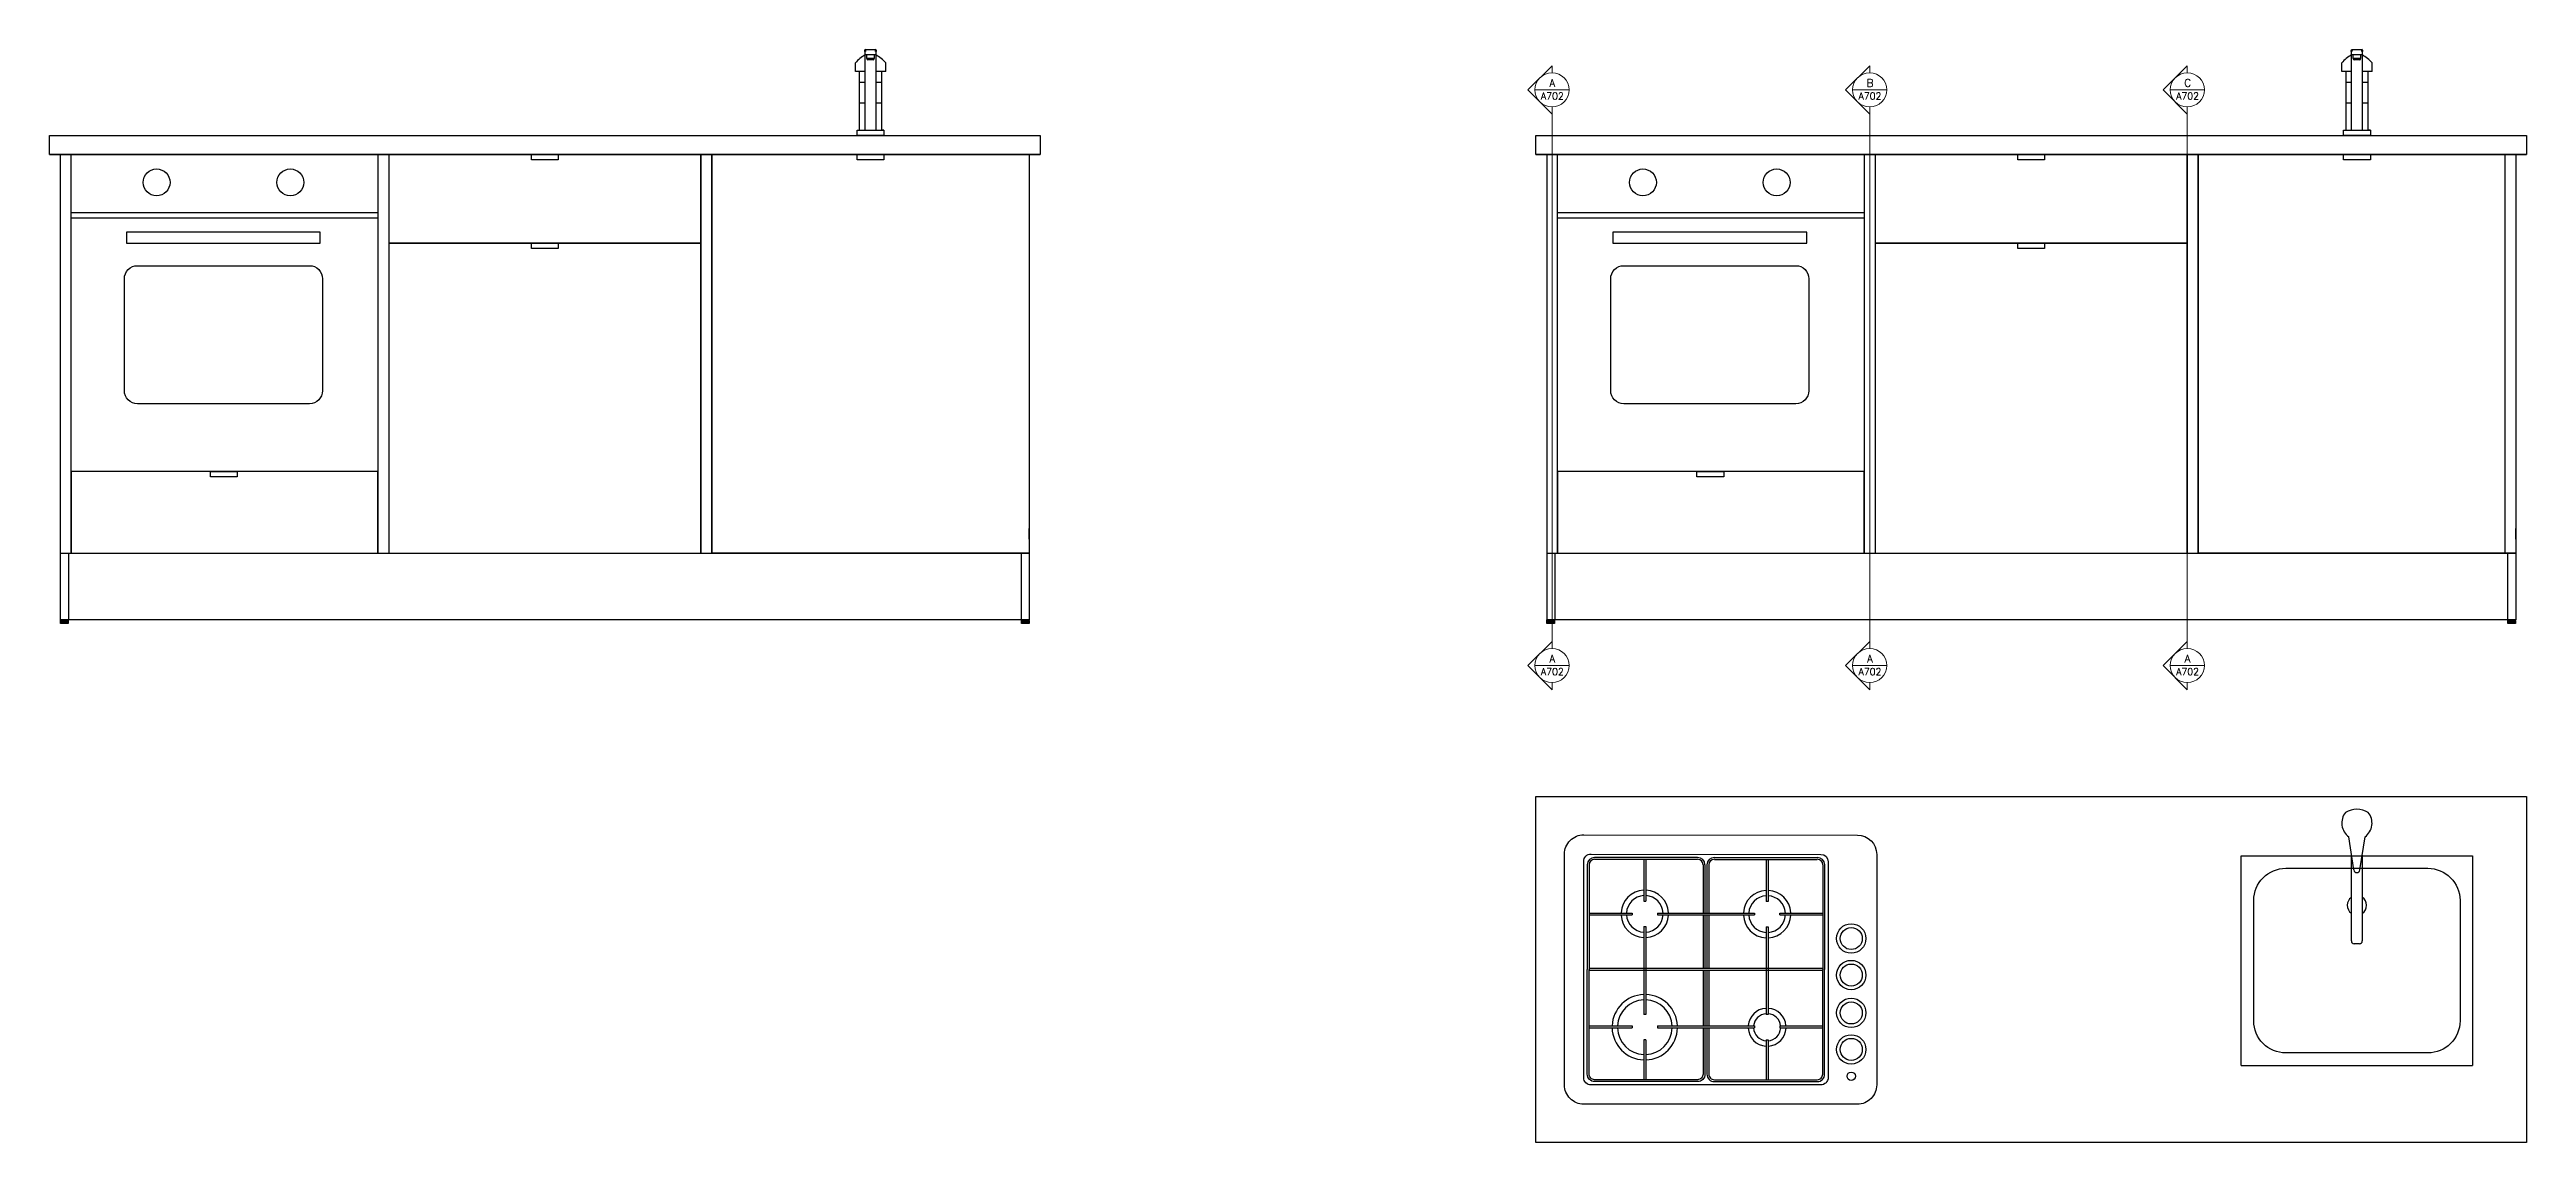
# Model space of a CAD drawing. Header units: millimetres. Extents: x 1621 to 3054, y -476 to 118.
# Drawn here: x 1636.3 to 2096.4, y -92.4 to 110.7 of the extents above; entities that cross this region are included whole.
import ezdxf
from ezdxf.enums import TextEntityAlignment as Align

# ---------------------------------------------------------------- set-up
doc = ezdxf.new("R2010")
doc.units = ezdxf.units.MM
for name, color, linetype in [('ante', 6, 'Continuous'), ('cassetti', 150, 'Continuous'), ('elementi incassati', 4, 'Continuous'), ('PDF _Geometria', 7, 'Continuous')]:
    doc.layers.add(name, color=color, linetype=linetype)
doc.layers.add('Linee e simboli', color=2, linetype='Continuous', lineweight=18)
doc.styles.add('E-ROMANS', font='romans.shx', dxfattribs={"width": 0.8})

msp = doc.modelspace()

# ---------------------------------------------------------------- texts
at = {"layer": 'Linee e simboli', "style": 'E-ROMANS'}
for s, height, p in [('A702', 1.272, (1915.45, 102.05)), ('A', 1.41, (1915.45, 104.48)), ('A702', 1.272, (1974.45, 102.05)), ('B', 1.41, (1974.45, 104.48)), ('A702', 1.272, (2033.45, 102.05)), ('C', 1.41, (2033.45, 104.48)), ('A702', 1.272, (1915.45, -4.94)), ('A', 1.41, (1915.45, -2.51)), ('A702', 1.272, (1974.45, -4.94)), ('A', 1.41, (1974.45, -2.51)), ('A702', 1.272, (2033.45, -4.94)), ('A', 1.41, (2033.45, -2.51))]:
    msp.add_text(s, height=height, dxfattribs=at).set_placement(p, align=Align.MIDDLE_CENTER)

# ---------------------------------------------------------------- linework, layer by layer
for p, q in [((1787.93, 110.69), (1789.66, 110.69)), ((2064.03, 110.69), (2065.76, 110.69)), ((1786, 106.61), (1786, 108.21)), ((1787.8, 106.61), (1786, 106.61)), ((1786.78, 95.69), (1786.78, 106.61)), ((1787.8, 95.69), (1787.8, 110.35)), ((1789.8, 109.69), (1787.8, 109.69)), ((1788.1, 109), (1788.1, 109.69)), ((1788.1, 109.06), (1789.5, 109.06)), ((1789.3, 108.8), (1788.3, 108.8)), ((1789.5, 109.69), (1789.5, 109)), ((1789.8, 110.35), (1789.8, 95.69)), ((1791.63, 106.61), (1789.8, 106.61)), ((1790.85, 106.61), (1790.85, 95.69)), ((1791.63, 106.61), (1791.63, 108.21)), ((2062.1, 106.61), (2062.1, 108.21)), ((2063.9, 106.61), (2062.1, 106.61)), ((2062.88, 95.69), (2062.88, 106.61)), ((2063.9, 95.69), (2063.9, 110.35)), ((2065.9, 109.69), (2063.9, 109.69)), ((2064.2, 109), (2064.2, 109.69)), ((2064.2, 109.06), (2065.6, 109.06)), ((2065.4, 108.8), (2064.4, 108.8)), ((2065.6, 109.69), (2065.6, 109)), ((2065.9, 110.35), (2065.9, 95.69)), ((2067.73, 106.61), (2065.9, 106.61)), ((2066.95, 106.61), (2066.95, 95.69)), ((2067.73, 106.61), (2067.73, 108.21)), ((1786.78, 104.61), (1787.8, 104.61)), ((1789.8, 104.61), (1790.85, 104.61)), ((2062.88, 104.61), (2063.9, 104.61)), ((2065.9, 104.61), (2066.95, 104.61)), ((1786.78, 100.8), (1787.8, 100.8)), ((1789.8, 100.8), (1790.85, 100.8)), ((2062.88, 100.8), (2063.9, 100.8)), ((2065.9, 100.8), (2066.95, 100.8)), ((1636.3, 94.69), (1820.3, 94.69)), ((1636.3, 91.19), (1636.3, 94.69)), ((1786.3, 94.69), (1786.3, 95.69)), ((1786.3, 95.69), (1791.3, 95.69)), ((1786.3, 95.69), (1786.78, 95.69)), ((1791.3, 94.69), (1786.3, 94.69)), ((1787.8, 95.69), (1789.8, 95.69)), ((1791.3, 95.69), (1790.82, 95.69)), ((1791.3, 95.69), (1791.3, 94.69)), ((1820.3, 94.69), (1820.3, 91.19)), ((1912.4, 94.69), (2096.4, 94.69)), ((1912.4, 91.19), (1912.4, 94.69)), ((2062.4, 94.69), (2062.4, 95.69)), ((2062.4, 95.69), (2067.4, 95.69)), ((2062.4, 95.69), (2062.88, 95.69)), ((2067.4, 94.69), (2062.4, 94.69)), ((2063.9, 95.69), (2065.9, 95.69)), ((2067.4, 95.69), (2066.92, 95.69)), ((2067.4, 95.69), (2067.4, 94.69)), ((2096.4, 94.69), (2096.4, 91.19)), ((1820.3, 91.19), (1636.3, 91.19)), ((1636.3, 91.19), (1820.3, 91.19)), ((1638.3, 91.19), (1638.3, 4.69)), ((1640.3, 17.09), (1640.3, 91.19)), ((1697.3, 91.19), (1697.3, 17.09)), ((1699.3, 91.19), (1699.3, 17.09)), ((1757.3, 91.19), (1757.3, 17.09)), ((1759.3, 91.19), (1757.3, 91.19)), ((1759.3, 91.19), (1757.3, 91.19)), ((1759.3, 91.19), (1759.3, 17.09)), ((1818.3, 91.19), (1818.3, 4.69)), ((2096.4, 91.19), (1912.4, 91.19)), ((1912.4, 91.19), (2096.4, 91.19)), ((1914.4, 91.19), (1914.4, 4.69)), ((1916.4, 17.09), (1916.4, 91.19)), ((1973.4, 91.19), (1973.4, 17.09)), ((1975.4, 91.19), (1975.4, 17.09)), ((2033.4, 91.19), (2033.4, 17.09)), ((2035.4, 91.19), (2033.4, 91.19)), ((2035.4, 91.19), (2033.4, 91.19)), ((2035.4, 91.19), (2035.4, 17.09)), ((2092.4, 91.19), (2092.4, 17.09)), ((2094.4, 91.19), (2094.4, 4.69)), ((1699.3, 74.69), (1757.3, 74.69)), ((1975.4, 74.69), (2033.4, 74.69)), ((1818.3, 19.69), (1818.3, 21.69)), ((2094.4, 19.69), (2094.4, 21.69)), ((1638.3, 17.09), (1818.3, 17.09)), ((1638.3, 17.09), (1639.8, 17.09)), ((1638.3, 17.09), (1640.3, 17.09)), ((1639.8, 17.09), (1639.8, 4.69)), ((1818.3, 17.09), (1816.8, 17.09)), ((1816.8, 17.09), (1816.8, 4.69)), ((1914.4, 17.09), (2094.4, 17.09)), ((1914.4, 17.09), (1915.9, 17.09)), ((1914.4, 17.09), (1916.4, 17.09)), ((1915.9, 17.09), (1915.9, 4.69)), ((2094.4, 17.09), (2092.9, 17.09)), ((2092.9, 17.09), (2092.9, 4.69)), ((1818.3, 4.69), (1638.3, 4.69)), ((1639.8, 4.69), (1638.3, 4.69)), ((2094.4, 4.69), (1914.4, 4.69)), ((1915.9, 4.69), (1914.4, 4.69)), ((1912.4, -92.44), (1912.4, -28.14)), ((1912.4, -28.14), (2096.4, -28.14)), ((2096.4, -28.14), (2096.4, -92.44)), ((2064.33, -41.79), (2063.39, -35.64)), ((2065.47, -41.79), (2066.41, -35.64)), ((2063.89, -54.99), (2063.89, -38.88)), ((2065.89, -39.07), (2065.89, -54.99)), ((2065.39, -55.49), (2064.39, -55.49)), ((2096.4, -92.44), (1912.4, -92.44))]:
    msp.add_line(p, q)
at = {"lineweight": 25}
for points in [[(1638.36, 4.55), (1638.36, 4.69)], [(1639.74, 4.55), (1639.74, 4.69)], [(1816.86, 4.55), (1816.86, 4.69)], [(1818.24, 4.55), (1818.24, 4.69)], [(1914.46, 4.55), (1914.46, 4.69)], [(1915.84, 4.55), (1915.84, 4.69)], [(2092.96, 4.55), (2092.96, 4.69)], [(2094.34, 4.55), (2094.34, 4.69)], [(1638.32, 4.55), (1638.32, 4.06), (1638.32, 4.06), (1638.33, 4.06)], [(1638.32, 4.55), (1638.32, 4.55), (1638.33, 4.55)], [(1638.33, 4.05), (1638.33, 4.05), (1638.33, 4.05), (1638.33, 4.05), (1638.32, 4.05), (1638.32, 4.06), (1638.32, 4.06), (1638.32, 4.06), (1638.32, 4.06)], [(1638.33, 4.55), (1638.33, 4.06), (1638.34, 4.06), (1638.34, 4.06), (1638.35, 4.06)], [(1638.33, 4.55), (1638.34, 4.55), (1638.34, 4.55), (1638.35, 4.55)], [(1638.33, 4.06), (1638.33, 4.05), (1638.33, 4.05)], [(1638.34, 4.05), (1638.34, 4.05), (1638.34, 4.05), (1638.34, 4.05), (1638.34, 4.05), (1638.34, 4.06), (1638.33, 4.06), (1638.33, 4.06), (1638.33, 4.06)], [(1639.63, 4.04), (1639.59, 4.04), (1639.54, 4.04), (1639.48, 4.04), (1639.42, 4.04), (1639.36, 4.04), (1639.29, 4.04), (1639.22, 4.04), (1639.15, 4.04), (1639.08, 4.04), (1639.01, 4.04), (1638.94, 4.04), (1638.87, 4.04), (1638.8, 4.04), (1638.73, 4.04), (1638.67, 4.04), (1638.61, 4.04), (1638.55, 4.04), (1638.5, 4.04), (1638.46, 4.04), (1638.42, 4.04), (1638.39, 4.04), (1638.37, 4.04), (1638.35, 4.04), (1638.34, 4.04), (1638.33, 4.04), (1638.33, 4.05)], [(1638.33, 4.05), (1638.33, 4.05)], [(1638.34, 4.03), (1638.34, 4.03), (1638.34, 4.03), (1638.34, 4.03), (1638.34, 4.03), (1638.34, 4.03), (1638.33, 4.03), (1638.33, 4.04), (1638.33, 4.04)], [(1638.34, 4.05), (1638.35, 4.05), (1638.35, 4.05), (1638.35, 4.06), (1638.35, 4.06), (1638.35, 4.55)], [(1639.63, 4.03), (1639.58, 4.03), (1639.53, 4.03), (1639.47, 4.03), (1639.41, 4.03), (1639.34, 4.03), (1639.27, 4.03), (1639.2, 4.03), (1639.13, 4.03), (1639.06, 4.03), (1638.98, 4.03), (1638.91, 4.03), (1638.83, 4.03), (1638.76, 4.03), (1638.7, 4.03), (1638.64, 4.03), (1638.58, 4.03), (1638.52, 4.03), (1638.48, 4.03), (1638.44, 4.03), (1638.41, 4.03), (1638.38, 4.03), (1638.36, 4.03), (1638.35, 4.03), (1638.34, 4.03)], [(1638.35, 4.55), (1638.35, 4.06), (1638.36, 4.06), (1638.36, 4.06), (1638.37, 4.06)], [(1638.37, 4.55), (1638.36, 4.55), (1638.36, 4.55), (1638.35, 4.55), (1638.35, 4.55), (1638.35, 4.55)], [(1638.36, 4.05), (1638.36, 4.05), (1638.36, 4.05), (1638.36, 4.05), (1638.36, 4.05), (1638.36, 4.06), (1638.35, 4.06), (1638.35, 4.06), (1638.35, 4.06)], [(1638.36, 4.05), (1638.37, 4.05), (1638.37, 4.05), (1638.37, 4.06), (1638.37, 4.06), (1638.37, 4.55)], [(1638.41, 4.55), (1638.4, 4.55), (1638.39, 4.55), (1638.39, 4.55), (1638.38, 4.55), (1638.37, 4.55)], [(1638.39, 4.05), (1638.4, 4.05), (1638.4, 4.05), (1638.4, 4.05), (1638.41, 4.06), (1638.41, 4.06), (1638.41, 4.55)], [(1638.39, 4.55), (1638.39, 4.06), (1638.39, 4.06), (1638.4, 4.06), (1638.41, 4.06)], [(1638.4, 4.05), (1638.39, 4.05), (1638.39, 4.05), (1638.39, 4.05), (1638.39, 4.05), (1638.39, 4.06), (1638.39, 4.06), (1638.39, 4.06)], [(1638.45, 4.55), (1638.44, 4.55), (1638.43, 4.55), (1638.43, 4.55), (1638.42, 4.55), (1638.41, 4.55)], [(1638.43, 4.55), (1638.43, 4.06), (1638.43, 4.06), (1638.44, 4.06), (1638.45, 4.06)], [(1638.44, 4.05), (1638.43, 4.05), (1638.43, 4.05), (1638.43, 4.05), (1638.43, 4.06), (1638.43, 4.06), (1638.43, 4.06)], [(1638.44, 4.05), (1638.44, 4.05), (1638.44, 4.05), (1638.45, 4.05), (1638.45, 4.05), (1638.45, 4.06), (1638.45, 4.06), (1638.45, 4.55)], [(1638.51, 4.55), (1638.5, 4.55), (1638.49, 4.55), (1638.48, 4.55), (1638.48, 4.55), (1638.47, 4.55), (1638.45, 4.55)], [(1638.48, 4.55), (1638.48, 4.06), (1638.48, 4.06), (1638.49, 4.06), (1638.5, 4.06), (1638.51, 4.06)], [(1638.49, 4.05), (1638.49, 4.05), (1638.48, 4.05), (1638.48, 4.06), (1638.48, 4.06), (1638.48, 4.06), (1638.48, 4.06)], [(1638.49, 4.05), (1638.49, 4.05), (1638.5, 4.05), (1638.5, 4.05), (1638.5, 4.05), (1638.51, 4.05), (1638.51, 4.06), (1638.51, 4.55)], [(1638.58, 4.55), (1638.57, 4.55), (1638.56, 4.55), (1638.55, 4.55), (1638.55, 4.55), (1638.53, 4.55), (1638.51, 4.55)], [(1638.55, 4.05), (1638.56, 4.05), (1638.56, 4.05), (1638.56, 4.05), (1638.57, 4.05), (1638.57, 4.05), (1638.58, 4.06), (1638.58, 4.55)], [(1638.55, 4.55), (1638.55, 4.06), (1638.55, 4.06), (1638.56, 4.06), (1638.57, 4.06), (1638.58, 4.06)], [(1638.55, 4.05), (1638.55, 4.05), (1638.55, 4.06), (1638.55, 4.06), (1638.55, 4.06)], [(1638.65, 4.55), (1638.64, 4.55), (1638.63, 4.55), (1638.62, 4.55), (1638.62, 4.55), (1638.6, 4.55), (1638.58, 4.55)], [(1638.62, 4.55), (1638.62, 4.06), (1638.62, 4.05), (1638.63, 4.05), (1638.63, 4.05), (1638.64, 4.05), (1638.65, 4.05), (1638.65, 4.06), (1638.65, 4.06), (1638.65, 4.55)], [(1638.62, 4.06), (1638.62, 4.06), (1638.63, 4.06), (1638.64, 4.06), (1638.65, 4.06)], [(1638.73, 4.55), (1638.72, 4.55), (1638.71, 4.55), (1638.7, 4.55), (1638.7, 4.55), (1638.68, 4.55), (1638.65, 4.55)], [(1638.7, 4.55), (1638.7, 4.06), (1638.7, 4.05), (1638.71, 4.05), (1638.71, 4.05), (1638.72, 4.05), (1638.73, 4.05), (1638.73, 4.06), (1638.73, 4.06), (1638.73, 4.55)], [(1638.7, 4.06), (1638.7, 4.06), (1638.71, 4.06), (1638.72, 4.06), (1638.73, 4.06)], [(1638.81, 4.55), (1638.8, 4.55), (1638.8, 4.55), (1638.79, 4.55), (1638.78, 4.55), (1638.76, 4.55), (1638.73, 4.55)], [(1638.78, 4.55), (1638.78, 4.06), (1638.78, 4.05), (1638.79, 4.05), (1638.8, 4.05), (1638.81, 4.05), (1638.81, 4.05), (1638.82, 4.06), (1638.82, 4.06), (1638.82, 4.55)], [(1638.78, 4.06), (1638.79, 4.06), (1638.8, 4.06), (1638.81, 4.06), (1638.82, 4.06)], [(1638.81, 4.55), (1638.82, 4.55), (1638.82, 4.55)], [(1638.91, 4.55), (1638.9, 4.55), (1638.89, 4.55), (1638.88, 4.55), (1638.87, 4.55), (1638.84, 4.55), (1638.82, 4.55)], [(1638.87, 4.55), (1638.87, 4.06), (1638.88, 4.05), (1638.88, 4.05), (1638.89, 4.05), (1638.9, 4.05), (1638.91, 4.05), (1638.91, 4.06), (1638.91, 4.06), (1638.91, 4.55)], [(1638.87, 4.06), (1638.88, 4.06), (1638.89, 4.06), (1638.9, 4.06), (1638.91, 4.06)], [(1639, 4.55), (1638.99, 4.55), (1638.98, 4.55), (1638.97, 4.55), (1638.96, 4.55), (1638.94, 4.55), (1638.91, 4.55)], [(1638.96, 4.55), (1638.96, 4.06), (1638.96, 4.05), (1638.97, 4.05), (1638.98, 4.05), (1638.99, 4.05), (1639, 4.05), (1639, 4.06), (1639, 4.06), (1639, 4.55)], [(1638.96, 4.06), (1638.97, 4.06), (1638.98, 4.06), (1638.99, 4.06), (1639, 4.06)], [(1639.1, 4.55), (1639.09, 4.55), (1639.08, 4.55), (1639.07, 4.55), (1639.06, 4.55), (1639.03, 4.55), (1639, 4.55)], [(1639.06, 4.55), (1639.06, 4.06), (1639.06, 4.06), (1639.06, 4.05), (1639.07, 4.05), (1639.08, 4.05), (1639.08, 4.05), (1639.09, 4.05), (1639.1, 4.06), (1639.1, 4.55)], [(1639.06, 4.06), (1639.07, 4.06), (1639.08, 4.06), (1639.09, 4.06), (1639.1, 4.06)], [(1639.19, 4.55), (1639.18, 4.55), (1639.17, 4.55), (1639.16, 4.55), (1639.15, 4.55), (1639.12, 4.55), (1639.1, 4.55)], [(1639.15, 4.55), (1639.15, 4.06), (1639.15, 4.06), (1639.15, 4.05), (1639.16, 4.05), (1639.17, 4.05), (1639.18, 4.05), (1639.19, 4.05), (1639.19, 4.06), (1639.19, 4.55)], [(1639.15, 4.06), (1639.16, 4.06), (1639.17, 4.06), (1639.18, 4.06), (1639.19, 4.06)], [(1639.28, 4.55), (1639.27, 4.55), (1639.26, 4.55), (1639.25, 4.55), (1639.24, 4.55), (1639.22, 4.55), (1639.19, 4.55)], [(1639.24, 4.55), (1639.24, 4.06), (1639.24, 4.06), (1639.25, 4.05), (1639.26, 4.05), (1639.26, 4.05), (1639.27, 4.05), (1639.27, 4.05), (1639.28, 4.06), (1639.28, 4.55)], [(1639.24, 4.06), (1639.25, 4.06), (1639.26, 4.06), (1639.27, 4.06), (1639.28, 4.06)], [(1639.37, 4.55), (1639.36, 4.55), (1639.35, 4.55), (1639.34, 4.55), (1639.33, 4.55), (1639.3, 4.55), (1639.28, 4.55)], [(1639.33, 4.55), (1639.33, 4.06), (1639.33, 4.06), (1639.34, 4.05), (1639.34, 4.05), (1639.35, 4.05), (1639.36, 4.05), (1639.36, 4.05), (1639.37, 4.06), (1639.37, 4.55)], [(1639.33, 4.06), (1639.34, 4.06), (1639.35, 4.06), (1639.36, 4.06), (1639.37, 4.06)], [(1639.45, 4.55), (1639.44, 4.55), (1639.44, 4.55), (1639.43, 4.55), (1639.41, 4.55), (1639.39, 4.55), (1639.37, 4.55)], [(1639.41, 4.55), (1639.41, 4.06), (1639.42, 4.06), (1639.42, 4.05), (1639.43, 4.05), (1639.43, 4.05), (1639.44, 4.05), (1639.44, 4.05), (1639.45, 4.06), (1639.45, 4.55)], [(1639.41, 4.06), (1639.43, 4.06), (1639.44, 4.06), (1639.44, 4.06), (1639.45, 4.06)], [(1639.52, 4.55), (1639.52, 4.55), (1639.51, 4.55), (1639.5, 4.55), (1639.49, 4.55), (1639.47, 4.55), (1639.45, 4.55)], [(1639.52, 4.05), (1639.52, 4.05), (1639.51, 4.05), (1639.51, 4.05), (1639.5, 4.05), (1639.49, 4.05), (1639.49, 4.06), (1639.49, 4.55)], [(1639.49, 4.06), (1639.5, 4.06), (1639.51, 4.06), (1639.52, 4.06), (1639.52, 4.06)], [(1639.52, 4.05), (1639.52, 4.06), (1639.52, 4.06), (1639.52, 4.06), (1639.52, 4.55)], [(1639.59, 4.55), (1639.59, 4.55), (1639.58, 4.55), (1639.57, 4.55), (1639.56, 4.55), (1639.54, 4.55), (1639.52, 4.55)], [(1639.58, 4.05), (1639.58, 4.05), (1639.58, 4.05), (1639.57, 4.05), (1639.57, 4.05), (1639.56, 4.05), (1639.56, 4.06), (1639.56, 4.55)], [(1639.56, 4.06), (1639.57, 4.06), (1639.58, 4.06), (1639.59, 4.06), (1639.59, 4.06)], [(1639.58, 4.05), (1639.58, 4.05), (1639.59, 4.05), (1639.59, 4.06), (1639.59, 4.06), (1639.59, 4.06), (1639.59, 4.06), (1639.59, 4.55)], [(1639.65, 4.55), (1639.64, 4.55), (1639.63, 4.55), (1639.62, 4.55), (1639.61, 4.55), (1639.59, 4.55)], [(1639.64, 4.05), (1639.64, 4.05), (1639.63, 4.05), (1639.63, 4.05), (1639.63, 4.05), (1639.62, 4.05), (1639.62, 4.06), (1639.62, 4.55)], [(1639.62, 4.06), (1639.63, 4.06), (1639.64, 4.06), (1639.65, 4.06)], [(1639.76, 4.03), (1639.75, 4.03), (1639.74, 4.03), (1639.72, 4.03), (1639.7, 4.03), (1639.67, 4.03), (1639.62, 4.03)], [(1639.77, 4.05), (1639.77, 4.04), (1639.76, 4.04), (1639.75, 4.04), (1639.74, 4.04), (1639.71, 4.04), (1639.67, 4.04), (1639.63, 4.04)], [(1639.64, 4.05), (1639.64, 4.05), (1639.64, 4.05), (1639.65, 4.05), (1639.65, 4.06), (1639.65, 4.06), (1639.65, 4.06), (1639.65, 4.55)], [(1639.7, 4.55), (1639.69, 4.55), (1639.68, 4.55), (1639.67, 4.55), (1639.66, 4.55), (1639.65, 4.55)], [(1639.69, 4.05), (1639.68, 4.05), (1639.68, 4.05), (1639.68, 4.05), (1639.68, 4.05), (1639.67, 4.06), (1639.67, 4.06), (1639.67, 4.55)], [(1639.67, 4.06), (1639.68, 4.06), (1639.69, 4.06), (1639.7, 4.06)], [(1639.69, 4.05), (1639.69, 4.05), (1639.69, 4.05), (1639.69, 4.06), (1639.7, 4.06), (1639.7, 4.06), (1639.7, 4.06), (1639.7, 4.55)], [(1639.74, 4.55), (1639.73, 4.55), (1639.72, 4.55), (1639.72, 4.55), (1639.7, 4.55), (1639.7, 4.55)], [(1639.72, 4.05), (1639.72, 4.05), (1639.72, 4.05), (1639.72, 4.05), (1639.72, 4.06), (1639.72, 4.06), (1639.72, 4.55)], [(1639.72, 4.05), (1639.73, 4.05), (1639.73, 4.05), (1639.73, 4.05), (1639.73, 4.05), (1639.73, 4.06), (1639.73, 4.06), (1639.74, 4.06), (1639.74, 4.06), (1639.74, 4.55)], [(1639.72, 4.06), (1639.72, 4.06), (1639.73, 4.06), (1639.74, 4.06)], [(1639.75, 4.05), (1639.75, 4.05), (1639.74, 4.05), (1639.74, 4.06), (1639.74, 4.06), (1639.74, 4.55)], [(1639.76, 4.55), (1639.76, 4.55), (1639.75, 4.55), (1639.74, 4.55), (1639.74, 4.55), (1639.74, 4.55)], [(1639.74, 4.06), (1639.75, 4.06), (1639.76, 4.06), (1639.76, 4.06)], [(1639.75, 4.05), (1639.75, 4.05), (1639.75, 4.05), (1639.75, 4.05), (1639.76, 4.05), (1639.76, 4.06), (1639.76, 4.06), (1639.76, 4.06), (1639.76, 4.06), (1639.76, 4.55)], [(1639.77, 4.05), (1639.76, 4.05), (1639.76, 4.05), (1639.76, 4.06), (1639.76, 4.06), (1639.76, 4.55)], [(1639.77, 4.55), (1639.77, 4.55), (1639.76, 4.55), (1639.76, 4.55)], [(1639.76, 4.06), (1639.77, 4.06), (1639.77, 4.06)], [(1639.77, 4.04), (1639.77, 4.04), (1639.77, 4.03), (1639.77, 4.03), (1639.77, 4.03), (1639.76, 4.03), (1639.76, 4.03), (1639.76, 4.03), (1639.76, 4.03)], [(1639.77, 4.55), (1639.77, 4.06), (1639.78, 4.06)], [(1639.77, 4.55), (1639.78, 4.55)], [(1639.77, 4.05), (1639.77, 4.05), (1639.77, 4.05), (1639.77, 4.05), (1639.78, 4.05), (1639.78, 4.06), (1639.78, 4.06), (1639.78, 4.06), (1639.78, 4.55)], [(1639.77, 4.06), (1639.77, 4.06), (1639.77, 4.06), (1639.77, 4.05), (1639.77, 4.05), (1639.77, 4.05), (1639.77, 4.05), (1639.77, 4.05)], [(1639.77, 4.05), (1639.77, 4.05)], [(1816.82, 4.55), (1816.82, 4.06), (1816.82, 4.06), (1816.83, 4.06)], [(1816.82, 4.55), (1816.82, 4.55), (1816.83, 4.55)], [(1816.83, 4.05), (1816.83, 4.05), (1816.83, 4.05), (1816.83, 4.05), (1816.82, 4.05), (1816.82, 4.06), (1816.82, 4.06), (1816.82, 4.06), (1816.82, 4.06)], [(1816.83, 4.55), (1816.83, 4.06), (1816.84, 4.06), (1816.84, 4.06), (1816.85, 4.06)], [(1816.83, 4.55), (1816.84, 4.55), (1816.84, 4.55), (1816.85, 4.55)], [(1816.83, 4.06), (1816.83, 4.05), (1816.83, 4.05)], [(1816.84, 4.05), (1816.84, 4.05), (1816.84, 4.05), (1816.84, 4.05), (1816.84, 4.05), (1816.84, 4.06), (1816.83, 4.06), (1816.83, 4.06), (1816.83, 4.06)], [(1818.13, 4.04), (1818.09, 4.04), (1818.04, 4.04), (1817.98, 4.04), (1817.92, 4.04), (1817.86, 4.04), (1817.79, 4.04), (1817.72, 4.04), (1817.65, 4.04), (1817.58, 4.04), (1817.51, 4.04), (1817.44, 4.04), (1817.37, 4.04), (1817.3, 4.04), (1817.23, 4.04), (1817.17, 4.04), (1817.11, 4.04), (1817.05, 4.04), (1817, 4.04), (1816.96, 4.04), (1816.92, 4.04), (1816.89, 4.04), (1816.87, 4.04), (1816.85, 4.04), (1816.84, 4.04), (1816.83, 4.04), (1816.83, 4.05)], [(1816.83, 4.05), (1816.83, 4.05)], [(1816.84, 4.03), (1816.84, 4.03), (1816.84, 4.03), (1816.84, 4.03), (1816.84, 4.03), (1816.84, 4.03), (1816.83, 4.03), (1816.83, 4.04), (1816.83, 4.04)], [(1816.84, 4.05), (1816.85, 4.05), (1816.85, 4.05), (1816.85, 4.06), (1816.85, 4.06), (1816.85, 4.55)], [(1818.13, 4.03), (1818.08, 4.03), (1818.03, 4.03), (1817.97, 4.03), (1817.91, 4.03), (1817.84, 4.03), (1817.77, 4.03), (1817.7, 4.03), (1817.63, 4.03), (1817.56, 4.03), (1817.48, 4.03), (1817.41, 4.03), (1817.33, 4.03), (1817.26, 4.03), (1817.2, 4.03), (1817.14, 4.03), (1817.08, 4.03), (1817.02, 4.03), (1816.98, 4.03), (1816.94, 4.03), (1816.91, 4.03), (1816.88, 4.03), (1816.86, 4.03), (1816.85, 4.03), (1816.84, 4.03)], [(1816.85, 4.55), (1816.85, 4.06), (1816.86, 4.06), (1816.86, 4.06), (1816.87, 4.06)], [(1816.87, 4.55), (1816.86, 4.55), (1816.86, 4.55), (1816.85, 4.55), (1816.85, 4.55), (1816.85, 4.55)], [(1816.86, 4.05), (1816.86, 4.05), (1816.86, 4.05), (1816.86, 4.05), (1816.86, 4.05), (1816.86, 4.06), (1816.85, 4.06), (1816.85, 4.06), (1816.85, 4.06)], [(1816.86, 4.05), (1816.87, 4.05), (1816.87, 4.05), (1816.87, 4.06), (1816.87, 4.06), (1816.87, 4.55)], [(1816.91, 4.55), (1816.9, 4.55), (1816.89, 4.55), (1816.89, 4.55), (1816.88, 4.55), (1816.87, 4.55)], [(1816.89, 4.05), (1816.9, 4.05), (1816.9, 4.05), (1816.9, 4.05), (1816.91, 4.06), (1816.91, 4.06), (1816.91, 4.55)], [(1816.89, 4.55), (1816.89, 4.06), (1816.89, 4.06), (1816.9, 4.06), (1816.91, 4.06)], [(1816.9, 4.05), (1816.89, 4.05), (1816.89, 4.05), (1816.89, 4.05), (1816.89, 4.05), (1816.89, 4.06), (1816.89, 4.06), (1816.89, 4.06)], [(1816.95, 4.55), (1816.94, 4.55), (1816.93, 4.55), (1816.93, 4.55), (1816.92, 4.55), (1816.91, 4.55)], [(1816.93, 4.55), (1816.93, 4.06), (1816.93, 4.06), (1816.94, 4.06), (1816.95, 4.06)], [(1816.94, 4.05), (1816.93, 4.05), (1816.93, 4.05), (1816.93, 4.05), (1816.93, 4.06), (1816.93, 4.06), (1816.93, 4.06)], [(1816.94, 4.05), (1816.94, 4.05), (1816.94, 4.05), (1816.95, 4.05), (1816.95, 4.05), (1816.95, 4.06), (1816.95, 4.06), (1816.95, 4.55)], [(1817.01, 4.55), (1817, 4.55), (1816.99, 4.55), (1816.98, 4.55), (1816.98, 4.55), (1816.97, 4.55), (1816.95, 4.55)], [(1816.98, 4.55), (1816.98, 4.06), (1816.98, 4.06), (1816.99, 4.06), (1817, 4.06), (1817.01, 4.06)], [(1816.99, 4.05), (1816.99, 4.05), (1816.98, 4.05), (1816.98, 4.06), (1816.98, 4.06), (1816.98, 4.06), (1816.98, 4.06)], [(1816.99, 4.05), (1816.99, 4.05), (1817, 4.05), (1817, 4.05), (1817, 4.05), (1817.01, 4.05), (1817.01, 4.06), (1817.01, 4.55)], [(1817.08, 4.55), (1817.07, 4.55), (1817.06, 4.55), (1817.05, 4.55), (1817.05, 4.55), (1817.03, 4.55), (1817.01, 4.55)], [(1817.05, 4.05), (1817.06, 4.05), (1817.06, 4.05), (1817.06, 4.05), (1817.07, 4.05), (1817.07, 4.05), (1817.08, 4.06), (1817.08, 4.55)], [(1817.05, 4.55), (1817.05, 4.06), (1817.05, 4.06), (1817.06, 4.06), (1817.07, 4.06), (1817.08, 4.06)], [(1817.05, 4.05), (1817.05, 4.05), (1817.05, 4.06), (1817.05, 4.06), (1817.05, 4.06)], [(1817.15, 4.55), (1817.14, 4.55), (1817.13, 4.55), (1817.12, 4.55), (1817.12, 4.55), (1817.1, 4.55), (1817.08, 4.55)], [(1817.12, 4.55), (1817.12, 4.06), (1817.12, 4.05), (1817.13, 4.05), (1817.13, 4.05), (1817.14, 4.05), (1817.15, 4.05), (1817.15, 4.06), (1817.15, 4.06), (1817.15, 4.55)], [(1817.12, 4.06), (1817.12, 4.06), (1817.13, 4.06), (1817.14, 4.06), (1817.15, 4.06)], [(1817.23, 4.55), (1817.22, 4.55), (1817.21, 4.55), (1817.2, 4.55), (1817.2, 4.55), (1817.18, 4.55), (1817.15, 4.55)], [(1817.2, 4.55), (1817.2, 4.06), (1817.2, 4.05), (1817.21, 4.05), (1817.21, 4.05), (1817.22, 4.05), (1817.23, 4.05), (1817.23, 4.06), (1817.23, 4.06), (1817.23, 4.55)], [(1817.2, 4.06), (1817.2, 4.06), (1817.21, 4.06), (1817.22, 4.06), (1817.23, 4.06)], [(1817.31, 4.55), (1817.3, 4.55), (1817.3, 4.55), (1817.29, 4.55), (1817.28, 4.55), (1817.26, 4.55), (1817.23, 4.55)], [(1817.28, 4.55), (1817.28, 4.06), (1817.28, 4.05), (1817.29, 4.05), (1817.3, 4.05), (1817.31, 4.05), (1817.31, 4.05), (1817.32, 4.06), (1817.32, 4.06), (1817.32, 4.55)], [(1817.28, 4.06), (1817.29, 4.06), (1817.3, 4.06), (1817.31, 4.06), (1817.32, 4.06)], [(1817.31, 4.55), (1817.32, 4.55), (1817.32, 4.55)], [(1817.41, 4.55), (1817.4, 4.55), (1817.39, 4.55), (1817.38, 4.55), (1817.37, 4.55), (1817.34, 4.55), (1817.32, 4.55)], [(1817.37, 4.55), (1817.37, 4.06), (1817.38, 4.05), (1817.38, 4.05), (1817.39, 4.05), (1817.4, 4.05), (1817.41, 4.05), (1817.41, 4.06), (1817.41, 4.06), (1817.41, 4.55)], [(1817.37, 4.06), (1817.38, 4.06), (1817.39, 4.06), (1817.4, 4.06), (1817.41, 4.06)], [(1817.5, 4.55), (1817.49, 4.55), (1817.48, 4.55), (1817.47, 4.55), (1817.46, 4.55), (1817.44, 4.55), (1817.41, 4.55)], [(1817.46, 4.55), (1817.46, 4.06), (1817.46, 4.05), (1817.47, 4.05), (1817.48, 4.05), (1817.49, 4.05), (1817.5, 4.05), (1817.5, 4.06), (1817.5, 4.06), (1817.5, 4.55)], [(1817.46, 4.06), (1817.47, 4.06), (1817.48, 4.06), (1817.49, 4.06), (1817.5, 4.06)], [(1817.6, 4.55), (1817.59, 4.55), (1817.58, 4.55), (1817.57, 4.55), (1817.56, 4.55), (1817.53, 4.55), (1817.5, 4.55)], [(1817.56, 4.55), (1817.56, 4.06), (1817.56, 4.06), (1817.56, 4.05), (1817.57, 4.05), (1817.58, 4.05), (1817.58, 4.05), (1817.59, 4.05), (1817.6, 4.06), (1817.6, 4.55)], [(1817.56, 4.06), (1817.57, 4.06), (1817.58, 4.06), (1817.59, 4.06), (1817.6, 4.06)], [(1817.69, 4.55), (1817.68, 4.55), (1817.67, 4.55), (1817.66, 4.55), (1817.65, 4.55), (1817.62, 4.55), (1817.6, 4.55)], [(1817.65, 4.55), (1817.65, 4.06), (1817.65, 4.06), (1817.65, 4.05), (1817.66, 4.05), (1817.67, 4.05), (1817.68, 4.05), (1817.69, 4.05), (1817.69, 4.06), (1817.69, 4.55)], [(1817.65, 4.06), (1817.66, 4.06), (1817.67, 4.06), (1817.68, 4.06), (1817.69, 4.06)], [(1817.78, 4.55), (1817.77, 4.55), (1817.76, 4.55), (1817.75, 4.55), (1817.74, 4.55), (1817.72, 4.55), (1817.69, 4.55)], [(1817.74, 4.55), (1817.74, 4.06), (1817.74, 4.06), (1817.75, 4.05), (1817.76, 4.05), (1817.76, 4.05), (1817.77, 4.05), (1817.77, 4.05), (1817.78, 4.06), (1817.78, 4.55)], [(1817.74, 4.06), (1817.75, 4.06), (1817.76, 4.06), (1817.77, 4.06), (1817.78, 4.06)], [(1817.87, 4.55), (1817.86, 4.55), (1817.85, 4.55), (1817.84, 4.55), (1817.83, 4.55), (1817.8, 4.55), (1817.78, 4.55)], [(1817.83, 4.55), (1817.83, 4.06), (1817.83, 4.06), (1817.84, 4.05), (1817.84, 4.05), (1817.85, 4.05), (1817.86, 4.05), (1817.86, 4.05), (1817.87, 4.06), (1817.87, 4.55)], [(1817.83, 4.06), (1817.84, 4.06), (1817.85, 4.06), (1817.86, 4.06), (1817.87, 4.06)], [(1817.95, 4.55), (1817.94, 4.55), (1817.94, 4.55), (1817.93, 4.55), (1817.91, 4.55), (1817.89, 4.55), (1817.87, 4.55)], [(1817.91, 4.55), (1817.91, 4.06), (1817.92, 4.06), (1817.92, 4.05), (1817.93, 4.05), (1817.93, 4.05), (1817.94, 4.05), (1817.94, 4.05), (1817.95, 4.06), (1817.95, 4.55)], [(1817.91, 4.06), (1817.93, 4.06), (1817.94, 4.06), (1817.94, 4.06), (1817.95, 4.06)], [(1818.02, 4.55), (1818.02, 4.55), (1818.01, 4.55), (1818, 4.55), (1817.99, 4.55), (1817.97, 4.55), (1817.95, 4.55)], [(1818.02, 4.05), (1818.02, 4.05), (1818.01, 4.05), (1818.01, 4.05), (1818, 4.05), (1817.99, 4.05), (1817.99, 4.06), (1817.99, 4.55)], [(1817.99, 4.06), (1818, 4.06), (1818.01, 4.06), (1818.02, 4.06), (1818.02, 4.06)], [(1818.02, 4.05), (1818.02, 4.06), (1818.02, 4.06), (1818.02, 4.06), (1818.02, 4.55)], [(1818.09, 4.55), (1818.09, 4.55), (1818.08, 4.55), (1818.07, 4.55), (1818.06, 4.55), (1818.04, 4.55), (1818.02, 4.55)], [(1818.08, 4.05), (1818.08, 4.05), (1818.08, 4.05), (1818.07, 4.05), (1818.07, 4.05), (1818.06, 4.05), (1818.06, 4.06), (1818.06, 4.55)], [(1818.06, 4.06), (1818.07, 4.06), (1818.08, 4.06), (1818.09, 4.06), (1818.09, 4.06)], [(1818.08, 4.05), (1818.08, 4.05), (1818.09, 4.05), (1818.09, 4.06), (1818.09, 4.06), (1818.09, 4.06), (1818.09, 4.06), (1818.09, 4.55)], [(1818.15, 4.55), (1818.14, 4.55), (1818.13, 4.55), (1818.12, 4.55), (1818.11, 4.55), (1818.09, 4.55)], [(1818.14, 4.05), (1818.14, 4.05), (1818.13, 4.05), (1818.13, 4.05), (1818.13, 4.05), (1818.12, 4.05), (1818.12, 4.06), (1818.12, 4.55)], [(1818.12, 4.06), (1818.13, 4.06), (1818.14, 4.06), (1818.15, 4.06)], [(1818.26, 4.03), (1818.25, 4.03), (1818.24, 4.03), (1818.22, 4.03), (1818.2, 4.03), (1818.17, 4.03), (1818.12, 4.03)], [(1818.27, 4.05), (1818.27, 4.04), (1818.26, 4.04), (1818.25, 4.04), (1818.24, 4.04), (1818.21, 4.04), (1818.17, 4.04), (1818.13, 4.04)], [(1818.14, 4.05), (1818.14, 4.05), (1818.14, 4.05), (1818.15, 4.05), (1818.15, 4.06), (1818.15, 4.06), (1818.15, 4.06), (1818.15, 4.55)], [(1818.2, 4.55), (1818.19, 4.55), (1818.18, 4.55), (1818.17, 4.55), (1818.16, 4.55), (1818.15, 4.55)], [(1818.19, 4.05), (1818.18, 4.05), (1818.18, 4.05), (1818.18, 4.05), (1818.18, 4.05), (1818.17, 4.06), (1818.17, 4.06), (1818.17, 4.55)], [(1818.17, 4.06), (1818.18, 4.06), (1818.19, 4.06), (1818.2, 4.06)], [(1818.19, 4.05), (1818.19, 4.05), (1818.19, 4.05), (1818.19, 4.06), (1818.2, 4.06), (1818.2, 4.06), (1818.2, 4.06), (1818.2, 4.55)], [(1818.24, 4.55), (1818.23, 4.55), (1818.22, 4.55), (1818.22, 4.55), (1818.2, 4.55), (1818.2, 4.55)], [(1818.22, 4.05), (1818.22, 4.05), (1818.22, 4.05), (1818.22, 4.05), (1818.22, 4.06), (1818.22, 4.06), (1818.22, 4.55)], [(1818.22, 4.05), (1818.23, 4.05), (1818.23, 4.05), (1818.23, 4.05), (1818.23, 4.05), (1818.23, 4.06), (1818.23, 4.06), (1818.24, 4.06), (1818.24, 4.06), (1818.24, 4.55)], [(1818.22, 4.06), (1818.22, 4.06), (1818.23, 4.06), (1818.24, 4.06)], [(1818.25, 4.05), (1818.25, 4.05), (1818.24, 4.05), (1818.24, 4.06), (1818.24, 4.06), (1818.24, 4.55)], [(1818.26, 4.55), (1818.26, 4.55), (1818.25, 4.55), (1818.24, 4.55), (1818.24, 4.55), (1818.24, 4.55)], [(1818.24, 4.06), (1818.25, 4.06), (1818.26, 4.06), (1818.26, 4.06)], [(1818.25, 4.05), (1818.25, 4.05), (1818.25, 4.05), (1818.25, 4.05), (1818.26, 4.05), (1818.26, 4.06), (1818.26, 4.06), (1818.26, 4.06), (1818.26, 4.06), (1818.26, 4.55)], [(1818.27, 4.05), (1818.26, 4.05), (1818.26, 4.05), (1818.26, 4.06), (1818.26, 4.06), (1818.26, 4.55)], [(1818.27, 4.55), (1818.27, 4.55), (1818.26, 4.55), (1818.26, 4.55)], [(1818.26, 4.06), (1818.27, 4.06), (1818.27, 4.06)], [(1818.27, 4.04), (1818.27, 4.04), (1818.27, 4.03), (1818.27, 4.03), (1818.27, 4.03), (1818.26, 4.03), (1818.26, 4.03), (1818.26, 4.03), (1818.26, 4.03)], [(1818.27, 4.55), (1818.27, 4.06), (1818.28, 4.06)], [(1818.27, 4.55), (1818.28, 4.55)], [(1818.27, 4.05), (1818.27, 4.05), (1818.27, 4.05), (1818.27, 4.05), (1818.28, 4.05), (1818.28, 4.06), (1818.28, 4.06), (1818.28, 4.06), (1818.28, 4.55)], [(1818.27, 4.06), (1818.27, 4.06), (1818.27, 4.06), (1818.27, 4.05), (1818.27, 4.05), (1818.27, 4.05), (1818.27, 4.05), (1818.27, 4.05)], [(1818.27, 4.05), (1818.27, 4.05)], [(1914.42, 4.55), (1914.42, 4.06), (1914.43, 4.06), (1914.43, 4.06)], [(1914.42, 4.55), (1914.43, 4.55), (1914.43, 4.55)], [(1914.43, 4.05), (1914.43, 4.05), (1914.43, 4.05), (1914.43, 4.05), (1914.43, 4.05), (1914.43, 4.06), (1914.42, 4.06), (1914.42, 4.06), (1914.42, 4.06)], [(1914.43, 4.55), (1914.43, 4.06), (1914.44, 4.06), (1914.44, 4.06), (1914.45, 4.06)], [(1914.43, 4.55), (1914.44, 4.55), (1914.44, 4.55), (1914.45, 4.55)], [(1914.43, 4.06), (1914.43, 4.05), (1914.43, 4.05)], [(1914.44, 4.05), (1914.44, 4.05), (1914.44, 4.05), (1914.44, 4.05), (1914.44, 4.05), (1914.44, 4.06), (1914.43, 4.06), (1914.43, 4.06), (1914.43, 4.06)], [(1915.74, 4.04), (1915.69, 4.04), (1915.64, 4.04), (1915.58, 4.04), (1915.52, 4.04), (1915.46, 4.04), (1915.39, 4.04), (1915.32, 4.04), (1915.25, 4.04), (1915.18, 4.04), (1915.11, 4.04), (1915.04, 4.04), (1914.97, 4.04), (1914.9, 4.04), (1914.83, 4.04), (1914.77, 4.04), (1914.71, 4.04), (1914.65, 4.04), (1914.61, 4.04), (1914.56, 4.04), (1914.52, 4.04), (1914.49, 4.04), (1914.47, 4.04), (1914.45, 4.04), (1914.44, 4.04), (1914.43, 4.04), (1914.43, 4.05)], [(1914.43, 4.05), (1914.43, 4.05)], [(1914.44, 4.03), (1914.44, 4.03), (1914.44, 4.03), (1914.44, 4.03), (1914.44, 4.03), (1914.44, 4.03), (1914.43, 4.03), (1914.43, 4.04), (1914.43, 4.04)], [(1914.44, 4.05), (1914.45, 4.05), (1914.45, 4.05), (1914.45, 4.06), (1914.45, 4.06), (1914.45, 4.55)], [(1914.45, 4.55), (1914.45, 4.06), (1914.46, 4.06), (1914.46, 4.06), (1914.47, 4.06)], [(1914.47, 4.55), (1914.46, 4.55), (1914.46, 4.55), (1914.45, 4.55), (1914.45, 4.55), (1914.45, 4.55)], [(1914.47, 4.05), (1914.46, 4.05), (1914.46, 4.05), (1914.46, 4.05), (1914.46, 4.05), (1914.46, 4.06), (1914.45, 4.06), (1914.45, 4.06), (1914.45, 4.06)], [(1915.73, 4.03), (1915.68, 4.03), (1915.63, 4.03), (1915.57, 4.03), (1915.51, 4.03), (1915.44, 4.03), (1915.37, 4.03), (1915.3, 4.03), (1915.23, 4.03), (1915.16, 4.03), (1915.08, 4.03), (1915.01, 4.03), (1914.94, 4.03), (1914.87, 4.03), (1914.8, 4.03), (1914.74, 4.03), (1914.68, 4.03), (1914.63, 4.03), (1914.58, 4.03), (1914.54, 4.03), (1914.51, 4.03), (1914.48, 4.03), (1914.46, 4.03), (1914.45, 4.03), (1914.45, 4.03)], [(1914.47, 4.05), (1914.47, 4.05), (1914.47, 4.05), (1914.47, 4.06), (1914.47, 4.06), (1914.47, 4.55)], [(1914.51, 4.55), (1914.5, 4.55), (1914.49, 4.55), (1914.49, 4.55), (1914.48, 4.55), (1914.47, 4.55)], [(1914.49, 4.55), (1914.49, 4.06), (1914.49, 4.06), (1914.5, 4.06), (1914.51, 4.06)], [(1914.5, 4.05), (1914.49, 4.05), (1914.49, 4.05), (1914.49, 4.05), (1914.49, 4.05), (1914.49, 4.06), (1914.49, 4.06), (1914.49, 4.06)], [(1914.5, 4.05), (1914.5, 4.05), (1914.5, 4.05), (1914.5, 4.05), (1914.51, 4.06), (1914.51, 4.06), (1914.51, 4.55)], [(1914.55, 4.55), (1914.54, 4.55), (1914.53, 4.55), (1914.53, 4.55), (1914.52, 4.55), (1914.51, 4.55)], [(1914.53, 4.55), (1914.53, 4.06), (1914.53, 4.06), (1914.54, 4.06), (1914.55, 4.06)], [(1914.54, 4.05), (1914.53, 4.05), (1914.53, 4.05), (1914.53, 4.05), (1914.53, 4.06), (1914.53, 4.06), (1914.53, 4.06)], [(1914.54, 4.05), (1914.54, 4.05), (1914.55, 4.05), (1914.55, 4.05), (1914.55, 4.05), (1914.55, 4.06), (1914.55, 4.06), (1914.55, 4.55)], [(1914.61, 4.55), (1914.6, 4.55), (1914.59, 4.55), (1914.59, 4.55), (1914.58, 4.55), (1914.57, 4.55), (1914.55, 4.55)], [(1914.58, 4.55), (1914.58, 4.06), (1914.59, 4.06), (1914.59, 4.06), (1914.6, 4.06), (1914.61, 4.06)], [(1914.59, 4.05), (1914.59, 4.05), (1914.59, 4.05), (1914.59, 4.06), (1914.58, 4.06), (1914.58, 4.06), (1914.58, 4.06)], [(1914.59, 4.05), (1914.59, 4.05), (1914.6, 4.05), (1914.6, 4.05), (1914.6, 4.05), (1914.61, 4.05), (1914.61, 4.06), (1914.61, 4.55)], [(1914.68, 4.55), (1914.67, 4.55), (1914.66, 4.55), (1914.65, 4.55), (1914.65, 4.55), (1914.63, 4.55), (1914.61, 4.55)], [(1914.65, 4.05), (1914.66, 4.05), (1914.66, 4.05), (1914.66, 4.05), (1914.67, 4.05), (1914.68, 4.05), (1914.68, 4.06), (1914.68, 4.55)], [(1914.65, 4.55), (1914.65, 4.06), (1914.65, 4.06), (1914.66, 4.06), (1914.67, 4.06), (1914.68, 4.06)], [(1914.65, 4.05), (1914.65, 4.05), (1914.65, 4.06), (1914.65, 4.06), (1914.65, 4.06)], [(1914.75, 4.55), (1914.74, 4.55), (1914.73, 4.55), (1914.72, 4.55), (1914.72, 4.55), (1914.7, 4.55), (1914.68, 4.55)], [(1914.72, 4.55), (1914.72, 4.06), (1914.72, 4.05), (1914.73, 4.05), (1914.73, 4.05), (1914.74, 4.05), (1914.75, 4.05), (1914.75, 4.06), (1914.75, 4.06), (1914.75, 4.55)], [(1914.72, 4.06), (1914.72, 4.06), (1914.73, 4.06), (1914.74, 4.06), (1914.75, 4.06)], [(1914.83, 4.55), (1914.82, 4.55), (1914.81, 4.55), (1914.8, 4.55), (1914.8, 4.55), (1914.78, 4.55), (1914.75, 4.55)], [(1914.8, 4.55), (1914.8, 4.06), (1914.8, 4.05), (1914.81, 4.05), (1914.81, 4.05), (1914.82, 4.05), (1914.83, 4.05), (1914.83, 4.06), (1914.83, 4.06), (1914.83, 4.55)], [(1914.8, 4.06), (1914.8, 4.06), (1914.81, 4.06), (1914.82, 4.06), (1914.83, 4.06)], [(1914.91, 4.55), (1914.91, 4.55), (1914.9, 4.55), (1914.89, 4.55), (1914.88, 4.55), (1914.86, 4.55), (1914.83, 4.55)], [(1914.88, 4.55), (1914.88, 4.06), (1914.88, 4.05), (1914.89, 4.05), (1914.9, 4.05), (1914.91, 4.05), (1914.91, 4.05), (1914.92, 4.06), (1914.92, 4.06), (1914.92, 4.55)], [(1914.88, 4.06), (1914.89, 4.06), (1914.9, 4.06), (1914.91, 4.06), (1914.92, 4.06)], [(1914.92, 4.55), (1914.92, 4.55), (1914.92, 4.55)], [(1915.01, 4.55), (1915, 4.55), (1914.99, 4.55), (1914.98, 4.55), (1914.97, 4.55), (1914.94, 4.55), (1914.92, 4.55)], [(1914.97, 4.55), (1914.97, 4.06), (1914.98, 4.05), (1914.98, 4.05), (1914.99, 4.05), (1915, 4.05), (1915.01, 4.05), (1915.01, 4.06), (1915.01, 4.06), (1915.01, 4.55)], [(1914.97, 4.06), (1914.98, 4.06), (1914.99, 4.06), (1915, 4.06), (1915.01, 4.06)], [(1915.1, 4.55), (1915.09, 4.55), (1915.08, 4.55), (1915.07, 4.55), (1915.06, 4.55), (1915.04, 4.55), (1915.01, 4.55)], [(1915.06, 4.55), (1915.06, 4.06), (1915.07, 4.05), (1915.07, 4.05), (1915.08, 4.05), (1915.09, 4.05), (1915.1, 4.05), (1915.1, 4.06), (1915.1, 4.06), (1915.1, 4.55)], [(1915.06, 4.06), (1915.07, 4.06), (1915.08, 4.06), (1915.09, 4.06), (1915.1, 4.06)], [(1915.2, 4.55), (1915.19, 4.55), (1915.18, 4.55), (1915.17, 4.55), (1915.16, 4.55), (1915.13, 4.55), (1915.1, 4.55)], [(1915.16, 4.55), (1915.16, 4.06), (1915.16, 4.06), (1915.16, 4.05), (1915.17, 4.05), (1915.18, 4.05), (1915.19, 4.05), (1915.19, 4.05), (1915.2, 4.06), (1915.2, 4.55)], [(1915.16, 4.06), (1915.17, 4.06), (1915.18, 4.06), (1915.19, 4.06), (1915.2, 4.06)], [(1915.29, 4.55), (1915.28, 4.55), (1915.27, 4.55), (1915.26, 4.55), (1915.25, 4.55), (1915.22, 4.55), (1915.2, 4.55)], [(1915.25, 4.55), (1915.25, 4.06), (1915.25, 4.06), (1915.25, 4.05), (1915.27, 4.05), (1915.27, 4.05), (1915.28, 4.05), (1915.29, 4.05), (1915.29, 4.06), (1915.29, 4.55)], [(1915.25, 4.06), (1915.26, 4.06), (1915.27, 4.06), (1915.28, 4.06), (1915.29, 4.06)], [(1915.38, 4.55), (1915.37, 4.55), (1915.36, 4.55), (1915.35, 4.55), (1915.34, 4.55), (1915.32, 4.55), (1915.29, 4.55)], [(1915.34, 4.55), (1915.34, 4.06), (1915.34, 4.06), (1915.35, 4.05), (1915.36, 4.05), (1915.36, 4.05), (1915.37, 4.05), (1915.38, 4.05), (1915.38, 4.06), (1915.38, 4.55)], [(1915.34, 4.06), (1915.35, 4.06), (1915.36, 4.06), (1915.37, 4.06), (1915.38, 4.06)], [(1915.47, 4.55), (1915.46, 4.55), (1915.45, 4.55), (1915.44, 4.55), (1915.43, 4.55), (1915.4, 4.55), (1915.38, 4.55)], [(1915.43, 4.55), (1915.43, 4.06), (1915.43, 4.06), (1915.44, 4.05), (1915.44, 4.05), (1915.45, 4.05), (1915.46, 4.05), (1915.46, 4.05), (1915.47, 4.06), (1915.47, 4.55)], [(1915.43, 4.06), (1915.44, 4.06), (1915.45, 4.06), (1915.46, 4.06), (1915.47, 4.06)], [(1915.55, 4.55), (1915.55, 4.55), (1915.54, 4.55), (1915.53, 4.55), (1915.51, 4.55), (1915.49, 4.55), (1915.47, 4.55)], [(1915.51, 4.06), (1915.53, 4.06), (1915.54, 4.06), (1915.55, 4.06), (1915.55, 4.06)], [(1915.52, 4.55), (1915.52, 4.06), (1915.52, 4.06), (1915.52, 4.05), (1915.53, 4.05), (1915.53, 4.05), (1915.54, 4.05), (1915.55, 4.05), (1915.55, 4.06), (1915.55, 4.55)], [(1915.62, 4.55), (1915.62, 4.55), (1915.61, 4.55), (1915.6, 4.55), (1915.59, 4.55), (1915.57, 4.55), (1915.55, 4.55)], [(1915.62, 4.05), (1915.62, 4.05), (1915.61, 4.05), (1915.61, 4.05), (1915.6, 4.05), (1915.59, 4.05), (1915.59, 4.06), (1915.59, 4.55)], [(1915.59, 4.06), (1915.6, 4.06), (1915.61, 4.06), (1915.62, 4.06), (1915.62, 4.06)], [(1915.62, 4.05), (1915.62, 4.06), (1915.62, 4.06), (1915.62, 4.06), (1915.62, 4.55)], [(1915.69, 4.55), (1915.69, 4.55), (1915.68, 4.55), (1915.67, 4.55), (1915.66, 4.55), (1915.64, 4.55), (1915.62, 4.55)], [(1915.68, 4.05), (1915.68, 4.05), (1915.68, 4.05), (1915.67, 4.05), (1915.67, 4.05), (1915.66, 4.05), (1915.66, 4.06), (1915.66, 4.55)], [(1915.66, 4.06), (1915.67, 4.06), (1915.68, 4.06), (1915.69, 4.06), (1915.69, 4.06)], [(1915.68, 4.05), (1915.68, 4.05), (1915.69, 4.05), (1915.69, 4.06), (1915.69, 4.06), (1915.69, 4.06), (1915.69, 4.06), (1915.69, 4.55)], [(1915.75, 4.55), (1915.74, 4.55), (1915.74, 4.55), (1915.72, 4.55), (1915.71, 4.55), (1915.69, 4.55)], [(1915.74, 4.05), (1915.74, 4.05), (1915.73, 4.05), (1915.73, 4.05), (1915.73, 4.05), (1915.73, 4.05), (1915.72, 4.06), (1915.72, 4.55)], [(1915.72, 4.06), (1915.74, 4.06), (1915.74, 4.06), (1915.75, 4.06)], [(1915.86, 4.03), (1915.86, 4.03), (1915.84, 4.03), (1915.83, 4.03), (1915.8, 4.03), (1915.77, 4.03), (1915.73, 4.03)], [(1915.74, 4.05), (1915.75, 4.05), (1915.75, 4.05), (1915.75, 4.05), (1915.75, 4.06), (1915.75, 4.06), (1915.75, 4.06), (1915.75, 4.55)], [(1915.87, 4.05), (1915.87, 4.04), (1915.86, 4.04), (1915.85, 4.04), (1915.84, 4.04), (1915.81, 4.04), (1915.78, 4.04), (1915.74, 4.04)], [(1915.8, 4.55), (1915.79, 4.55), (1915.79, 4.55), (1915.78, 4.55), (1915.76, 4.55), (1915.75, 4.55)], [(1915.79, 4.05), (1915.79, 4.05), (1915.78, 4.05), (1915.78, 4.05), (1915.78, 4.05), (1915.78, 4.06), (1915.78, 4.06), (1915.78, 4.55)], [(1915.78, 4.06), (1915.79, 4.06), (1915.79, 4.06), (1915.8, 4.06)], [(1915.79, 4.05), (1915.79, 4.05), (1915.79, 4.05), (1915.79, 4.06), (1915.8, 4.06), (1915.8, 4.06), (1915.8, 4.06), (1915.8, 4.55)], [(1915.84, 4.55), (1915.83, 4.55), (1915.83, 4.55), (1915.82, 4.55), (1915.81, 4.55), (1915.8, 4.55)], [(1915.83, 4.05), (1915.82, 4.05), (1915.82, 4.05), (1915.82, 4.05), (1915.82, 4.06), (1915.82, 4.06), (1915.82, 4.55)], [(1915.82, 4.05), (1915.83, 4.05), (1915.83, 4.05), (1915.83, 4.05), (1915.83, 4.05), (1915.83, 4.06), (1915.83, 4.06), (1915.84, 4.06), (1915.84, 4.06), (1915.84, 4.55)], [(1915.82, 4.06), (1915.83, 4.06), (1915.83, 4.06), (1915.84, 4.06)], [(1915.85, 4.05), (1915.85, 4.05), (1915.84, 4.05), (1915.84, 4.06), (1915.84, 4.06), (1915.84, 4.55)], [(1915.86, 4.55), (1915.86, 4.55), (1915.85, 4.55), (1915.84, 4.55), (1915.84, 4.55), (1915.84, 4.55)], [(1915.84, 4.06), (1915.85, 4.06), (1915.86, 4.06), (1915.86, 4.06)], [(1915.85, 4.05), (1915.85, 4.05), (1915.86, 4.05), (1915.86, 4.05), (1915.86, 4.05), (1915.86, 4.06), (1915.86, 4.06), (1915.86, 4.06), (1915.86, 4.06), (1915.86, 4.55)], [(1915.87, 4.05), (1915.86, 4.05), (1915.86, 4.05), (1915.86, 4.06), (1915.86, 4.06), (1915.86, 4.55)], [(1915.87, 4.55), (1915.87, 4.55), (1915.86, 4.55), (1915.86, 4.55)], [(1915.86, 4.06), (1915.87, 4.06), (1915.87, 4.06)], [(1915.87, 4.04), (1915.87, 4.04), (1915.87, 4.03), (1915.87, 4.03), (1915.87, 4.03), (1915.86, 4.03), (1915.86, 4.03), (1915.86, 4.03), (1915.86, 4.03)], [(1915.87, 4.55), (1915.87, 4.06), (1915.88, 4.06)], [(1915.87, 4.55), (1915.88, 4.55)], [(1915.87, 4.05), (1915.87, 4.05), (1915.87, 4.05), (1915.87, 4.05), (1915.88, 4.05), (1915.88, 4.06), (1915.88, 4.06), (1915.88, 4.06), (1915.88, 4.55)], [(1915.87, 4.06), (1915.87, 4.06), (1915.87, 4.06), (1915.87, 4.05), (1915.87, 4.05), (1915.87, 4.05), (1915.87, 4.05), (1915.87, 4.05)], [(1915.87, 4.05), (1915.87, 4.05)], [(2092.92, 4.55), (2092.92, 4.06), (2092.93, 4.06), (2092.93, 4.06)], [(2092.92, 4.55), (2092.93, 4.55), (2092.93, 4.55)], [(2092.93, 4.05), (2092.93, 4.05), (2092.93, 4.05), (2092.93, 4.05), (2092.93, 4.05), (2092.93, 4.06), (2092.92, 4.06), (2092.92, 4.06), (2092.92, 4.06)], [(2092.93, 4.55), (2092.93, 4.06), (2092.94, 4.06), (2092.94, 4.06), (2092.95, 4.06)], [(2092.93, 4.55), (2092.94, 4.55), (2092.94, 4.55), (2092.95, 4.55)], [(2092.93, 4.06), (2092.93, 4.05), (2092.93, 4.05)], [(2092.94, 4.05), (2092.94, 4.05), (2092.94, 4.05), (2092.94, 4.05), (2092.94, 4.05), (2092.94, 4.06), (2092.93, 4.06), (2092.93, 4.06), (2092.93, 4.06)], [(2094.24, 4.04), (2094.19, 4.04), (2094.14, 4.04), (2094.08, 4.04), (2094.02, 4.04), (2093.96, 4.04), (2093.89, 4.04), (2093.82, 4.04), (2093.75, 4.04), (2093.68, 4.04), (2093.61, 4.04), (2093.54, 4.04), (2093.47, 4.04), (2093.4, 4.04), (2093.33, 4.04), (2093.27, 4.04), (2093.21, 4.04), (2093.15, 4.04), (2093.11, 4.04), (2093.06, 4.04), (2093.02, 4.04), (2092.99, 4.04), (2092.97, 4.04), (2092.95, 4.04), (2092.94, 4.04), (2092.93, 4.04), (2092.93, 4.05)], [(2092.93, 4.05), (2092.93, 4.05)], [(2092.94, 4.03), (2092.94, 4.03), (2092.94, 4.03), (2092.94, 4.03), (2092.94, 4.03), (2092.94, 4.03), (2092.93, 4.03), (2092.93, 4.04), (2092.93, 4.04)], [(2092.94, 4.05), (2092.95, 4.05), (2092.95, 4.05), (2092.95, 4.06), (2092.95, 4.06), (2092.95, 4.55)], [(2092.95, 4.55), (2092.95, 4.06), (2092.96, 4.06), (2092.96, 4.06), (2092.97, 4.06)], [(2092.97, 4.55), (2092.96, 4.55), (2092.96, 4.55), (2092.95, 4.55), (2092.95, 4.55), (2092.95, 4.55)], [(2092.97, 4.05), (2092.96, 4.05), (2092.96, 4.05), (2092.96, 4.05), (2092.96, 4.05), (2092.96, 4.06), (2092.95, 4.06), (2092.95, 4.06), (2092.95, 4.06)], [(2094.23, 4.03), (2094.18, 4.03), (2094.13, 4.03), (2094.07, 4.03), (2094.01, 4.03), (2093.94, 4.03), (2093.87, 4.03), (2093.8, 4.03), (2093.73, 4.03), (2093.66, 4.03), (2093.58, 4.03), (2093.51, 4.03), (2093.44, 4.03), (2093.37, 4.03), (2093.3, 4.03), (2093.24, 4.03), (2093.18, 4.03), (2093.13, 4.03), (2093.08, 4.03), (2093.04, 4.03), (2093.01, 4.03), (2092.98, 4.03), (2092.96, 4.03), (2092.95, 4.03), (2092.95, 4.03)], [(2092.97, 4.05), (2092.97, 4.05), (2092.97, 4.05), (2092.97, 4.06), (2092.97, 4.06), (2092.97, 4.55)], [(2093.01, 4.55), (2093, 4.55), (2092.99, 4.55), (2092.99, 4.55), (2092.98, 4.55), (2092.97, 4.55)], [(2092.99, 4.55), (2092.99, 4.06), (2092.99, 4.06), (2093, 4.06), (2093.01, 4.06)], [(2093, 4.05), (2092.99, 4.05), (2092.99, 4.05), (2092.99, 4.05), (2092.99, 4.05), (2092.99, 4.06), (2092.99, 4.06), (2092.99, 4.06)], [(2093, 4.05), (2093, 4.05), (2093, 4.05), (2093, 4.05), (2093.01, 4.06), (2093.01, 4.06), (2093.01, 4.55)], [(2093.05, 4.55), (2093.04, 4.55), (2093.03, 4.55), (2093.03, 4.55), (2093.02, 4.55), (2093.01, 4.55)], [(2093.03, 4.55), (2093.03, 4.06), (2093.03, 4.06), (2093.04, 4.06), (2093.05, 4.06)], [(2093.04, 4.05), (2093.03, 4.05), (2093.03, 4.05), (2093.03, 4.05), (2093.03, 4.06), (2093.03, 4.06), (2093.03, 4.06)], [(2093.04, 4.05), (2093.04, 4.05), (2093.05, 4.05), (2093.05, 4.05), (2093.05, 4.05), (2093.05, 4.06), (2093.05, 4.06), (2093.05, 4.55)], [(2093.11, 4.55), (2093.1, 4.55), (2093.09, 4.55), (2093.09, 4.55), (2093.08, 4.55), (2093.07, 4.55), (2093.05, 4.55)], [(2093.08, 4.55), (2093.08, 4.06), (2093.09, 4.06), (2093.09, 4.06), (2093.1, 4.06), (2093.11, 4.06)], [(2093.09, 4.05), (2093.09, 4.05), (2093.09, 4.05), (2093.09, 4.06), (2093.08, 4.06), (2093.08, 4.06), (2093.08, 4.06)], [(2093.09, 4.05), (2093.09, 4.05), (2093.1, 4.05), (2093.1, 4.05), (2093.1, 4.05), (2093.11, 4.05), (2093.11, 4.06), (2093.11, 4.55)], [(2093.18, 4.55), (2093.17, 4.55), (2093.16, 4.55), (2093.15, 4.55), (2093.15, 4.55), (2093.13, 4.55), (2093.11, 4.55)], [(2093.15, 4.05), (2093.16, 4.05), (2093.16, 4.05), (2093.16, 4.05), (2093.17, 4.05), (2093.18, 4.05), (2093.18, 4.06), (2093.18, 4.55)], [(2093.15, 4.55), (2093.15, 4.06), (2093.15, 4.06), (2093.16, 4.06), (2093.17, 4.06), (2093.18, 4.06)], [(2093.15, 4.05), (2093.15, 4.05), (2093.15, 4.06), (2093.15, 4.06), (2093.15, 4.06)], [(2093.25, 4.55), (2093.24, 4.55), (2093.23, 4.55), (2093.22, 4.55), (2093.22, 4.55), (2093.2, 4.55), (2093.18, 4.55)], [(2093.22, 4.55), (2093.22, 4.06), (2093.22, 4.05), (2093.23, 4.05), (2093.23, 4.05), (2093.24, 4.05), (2093.25, 4.05), (2093.25, 4.06), (2093.25, 4.06), (2093.25, 4.55)], [(2093.22, 4.06), (2093.22, 4.06), (2093.23, 4.06), (2093.24, 4.06), (2093.25, 4.06)], [(2093.33, 4.55), (2093.32, 4.55), (2093.31, 4.55), (2093.3, 4.55), (2093.3, 4.55), (2093.28, 4.55), (2093.25, 4.55)], [(2093.3, 4.55), (2093.3, 4.06), (2093.3, 4.05), (2093.31, 4.05), (2093.31, 4.05), (2093.32, 4.05), (2093.33, 4.05), (2093.33, 4.06), (2093.33, 4.06), (2093.33, 4.55)], [(2093.3, 4.06), (2093.3, 4.06), (2093.31, 4.06), (2093.32, 4.06), (2093.33, 4.06)], [(2093.41, 4.55), (2093.41, 4.55), (2093.4, 4.55), (2093.39, 4.55), (2093.38, 4.55), (2093.36, 4.55), (2093.33, 4.55)], [(2093.38, 4.55), (2093.38, 4.06), (2093.38, 4.05), (2093.39, 4.05), (2093.4, 4.05), (2093.41, 4.05), (2093.41, 4.05), (2093.42, 4.06), (2093.42, 4.06), (2093.42, 4.55)], [(2093.38, 4.06), (2093.39, 4.06), (2093.4, 4.06), (2093.41, 4.06), (2093.42, 4.06)], [(2093.42, 4.55), (2093.42, 4.55), (2093.42, 4.55)], [(2093.51, 4.55), (2093.5, 4.55), (2093.49, 4.55), (2093.48, 4.55), (2093.47, 4.55), (2093.44, 4.55), (2093.42, 4.55)], [(2093.47, 4.55), (2093.47, 4.06), (2093.48, 4.05), (2093.48, 4.05), (2093.49, 4.05), (2093.5, 4.05), (2093.51, 4.05), (2093.51, 4.06), (2093.51, 4.06), (2093.51, 4.55)], [(2093.47, 4.06), (2093.48, 4.06), (2093.49, 4.06), (2093.5, 4.06), (2093.51, 4.06)], [(2093.6, 4.55), (2093.59, 4.55), (2093.58, 4.55), (2093.57, 4.55), (2093.56, 4.55), (2093.54, 4.55), (2093.51, 4.55)], [(2093.56, 4.55), (2093.56, 4.06), (2093.57, 4.05), (2093.57, 4.05), (2093.58, 4.05), (2093.59, 4.05), (2093.6, 4.05), (2093.6, 4.06), (2093.6, 4.06), (2093.6, 4.55)], [(2093.56, 4.06), (2093.57, 4.06), (2093.58, 4.06), (2093.59, 4.06), (2093.6, 4.06)], [(2093.7, 4.55), (2093.69, 4.55), (2093.68, 4.55), (2093.67, 4.55), (2093.66, 4.55), (2093.63, 4.55), (2093.6, 4.55)], [(2093.66, 4.55), (2093.66, 4.06), (2093.66, 4.06), (2093.66, 4.05), (2093.67, 4.05), (2093.68, 4.05), (2093.69, 4.05), (2093.69, 4.05), (2093.7, 4.06), (2093.7, 4.55)], [(2093.66, 4.06), (2093.67, 4.06), (2093.68, 4.06), (2093.69, 4.06), (2093.7, 4.06)], [(2093.79, 4.55), (2093.78, 4.55), (2093.77, 4.55), (2093.76, 4.55), (2093.75, 4.55), (2093.72, 4.55), (2093.7, 4.55)], [(2093.75, 4.55), (2093.75, 4.06), (2093.75, 4.06), (2093.75, 4.05), (2093.77, 4.05), (2093.77, 4.05), (2093.78, 4.05), (2093.79, 4.05), (2093.79, 4.06), (2093.79, 4.55)], [(2093.75, 4.06), (2093.76, 4.06), (2093.77, 4.06), (2093.78, 4.06), (2093.79, 4.06)], [(2093.88, 4.55), (2093.87, 4.55), (2093.86, 4.55), (2093.85, 4.55), (2093.84, 4.55), (2093.82, 4.55), (2093.79, 4.55)], [(2093.84, 4.55), (2093.84, 4.06), (2093.84, 4.06), (2093.85, 4.05), (2093.86, 4.05), (2093.86, 4.05), (2093.87, 4.05), (2093.88, 4.05), (2093.88, 4.06), (2093.88, 4.55)], [(2093.84, 4.06), (2093.85, 4.06), (2093.86, 4.06), (2093.87, 4.06), (2093.88, 4.06)], [(2093.97, 4.55), (2093.96, 4.55), (2093.95, 4.55), (2093.94, 4.55), (2093.93, 4.55), (2093.9, 4.55), (2093.88, 4.55)], [(2093.93, 4.55), (2093.93, 4.06), (2093.93, 4.06), (2093.94, 4.05), (2093.94, 4.05), (2093.95, 4.05), (2093.96, 4.05), (2093.96, 4.05), (2093.97, 4.06), (2093.97, 4.55)], [(2093.93, 4.06), (2093.94, 4.06), (2093.95, 4.06), (2093.96, 4.06), (2093.97, 4.06)], [(2094.05, 4.55), (2094.05, 4.55), (2094.04, 4.55), (2094.03, 4.55), (2094.01, 4.55), (2093.99, 4.55), (2093.97, 4.55)], [(2094.01, 4.06), (2094.03, 4.06), (2094.04, 4.06), (2094.05, 4.06), (2094.05, 4.06)], [(2094.02, 4.55), (2094.02, 4.06), (2094.02, 4.06), (2094.02, 4.05), (2094.03, 4.05), (2094.03, 4.05), (2094.04, 4.05), (2094.05, 4.05), (2094.05, 4.06), (2094.05, 4.55)], [(2094.12, 4.55), (2094.12, 4.55), (2094.11, 4.55), (2094.1, 4.55), (2094.09, 4.55), (2094.07, 4.55), (2094.05, 4.55)], [(2094.12, 4.05), (2094.12, 4.05), (2094.11, 4.05), (2094.11, 4.05), (2094.1, 4.05), (2094.09, 4.05), (2094.09, 4.06), (2094.09, 4.55)], [(2094.09, 4.06), (2094.1, 4.06), (2094.11, 4.06), (2094.12, 4.06), (2094.12, 4.06)], [(2094.12, 4.05), (2094.12, 4.06), (2094.12, 4.06), (2094.12, 4.06), (2094.12, 4.55)], [(2094.19, 4.55), (2094.19, 4.55), (2094.18, 4.55), (2094.17, 4.55), (2094.16, 4.55), (2094.14, 4.55), (2094.12, 4.55)], [(2094.18, 4.05), (2094.18, 4.05), (2094.18, 4.05), (2094.17, 4.05), (2094.17, 4.05), (2094.16, 4.05), (2094.16, 4.06), (2094.16, 4.55)], [(2094.16, 4.06), (2094.17, 4.06), (2094.18, 4.06), (2094.19, 4.06), (2094.19, 4.06)], [(2094.18, 4.05), (2094.18, 4.05), (2094.19, 4.05), (2094.19, 4.06), (2094.19, 4.06), (2094.19, 4.06), (2094.19, 4.06), (2094.19, 4.55)], [(2094.25, 4.55), (2094.24, 4.55), (2094.24, 4.55), (2094.22, 4.55), (2094.21, 4.55), (2094.19, 4.55)], [(2094.24, 4.05), (2094.24, 4.05), (2094.23, 4.05), (2094.23, 4.05), (2094.23, 4.05), (2094.23, 4.05), (2094.22, 4.06), (2094.22, 4.55)], [(2094.22, 4.06), (2094.24, 4.06), (2094.24, 4.06), (2094.25, 4.06)], [(2094.36, 4.03), (2094.36, 4.03), (2094.34, 4.03), (2094.33, 4.03), (2094.3, 4.03), (2094.27, 4.03), (2094.23, 4.03)], [(2094.24, 4.05), (2094.25, 4.05), (2094.25, 4.05), (2094.25, 4.05), (2094.25, 4.06), (2094.25, 4.06), (2094.25, 4.06), (2094.25, 4.55)], [(2094.37, 4.05), (2094.37, 4.04), (2094.36, 4.04), (2094.35, 4.04), (2094.34, 4.04), (2094.31, 4.04), (2094.28, 4.04), (2094.24, 4.04)], [(2094.3, 4.55), (2094.29, 4.55), (2094.29, 4.55), (2094.28, 4.55), (2094.26, 4.55), (2094.25, 4.55)], [(2094.29, 4.05), (2094.29, 4.05), (2094.28, 4.05), (2094.28, 4.05), (2094.28, 4.05), (2094.28, 4.06), (2094.28, 4.06), (2094.28, 4.55)], [(2094.28, 4.06), (2094.29, 4.06), (2094.29, 4.06), (2094.3, 4.06)], [(2094.29, 4.05), (2094.29, 4.05), (2094.29, 4.05), (2094.29, 4.06), (2094.3, 4.06), (2094.3, 4.06), (2094.3, 4.06), (2094.3, 4.55)], [(2094.34, 4.55), (2094.33, 4.55), (2094.33, 4.55), (2094.32, 4.55), (2094.31, 4.55), (2094.3, 4.55)], [(2094.33, 4.05), (2094.32, 4.05), (2094.32, 4.05), (2094.32, 4.05), (2094.32, 4.06), (2094.32, 4.06), (2094.32, 4.55)], [(2094.32, 4.05), (2094.33, 4.05), (2094.33, 4.05), (2094.33, 4.05), (2094.33, 4.05), (2094.33, 4.06), (2094.33, 4.06), (2094.34, 4.06), (2094.34, 4.06), (2094.34, 4.55)], [(2094.32, 4.06), (2094.33, 4.06), (2094.33, 4.06), (2094.34, 4.06)], [(2094.35, 4.05), (2094.35, 4.05), (2094.34, 4.05), (2094.34, 4.06), (2094.34, 4.06), (2094.34, 4.55)], [(2094.36, 4.55), (2094.36, 4.55), (2094.35, 4.55), (2094.34, 4.55), (2094.34, 4.55), (2094.34, 4.55)], [(2094.34, 4.06), (2094.35, 4.06), (2094.36, 4.06), (2094.36, 4.06)], [(2094.35, 4.05), (2094.35, 4.05), (2094.36, 4.05), (2094.36, 4.05), (2094.36, 4.05), (2094.36, 4.06), (2094.36, 4.06), (2094.36, 4.06), (2094.36, 4.06), (2094.36, 4.55)], [(2094.37, 4.05), (2094.36, 4.05), (2094.36, 4.05), (2094.36, 4.06), (2094.36, 4.06), (2094.36, 4.55)], [(2094.37, 4.55), (2094.37, 4.55), (2094.36, 4.55), (2094.36, 4.55)], [(2094.36, 4.06), (2094.37, 4.06), (2094.37, 4.06)], [(2094.37, 4.04), (2094.37, 4.04), (2094.37, 4.03), (2094.37, 4.03), (2094.37, 4.03), (2094.36, 4.03), (2094.36, 4.03), (2094.36, 4.03), (2094.36, 4.03)], [(2094.37, 4.55), (2094.37, 4.06), (2094.38, 4.06)], [(2094.37, 4.55), (2094.38, 4.55)], [(2094.37, 4.05), (2094.37, 4.05), (2094.37, 4.05), (2094.37, 4.05), (2094.38, 4.05), (2094.38, 4.06), (2094.38, 4.06), (2094.38, 4.06), (2094.38, 4.55)], [(2094.37, 4.06), (2094.37, 4.06), (2094.37, 4.06), (2094.37, 4.05), (2094.37, 4.05), (2094.37, 4.05), (2094.37, 4.05), (2094.37, 4.05)], [(2094.37, 4.05), (2094.37, 4.05)]]:
    msp.add_lwpolyline(points, dxfattribs=at)
for centre, radius, start, end in [((1791.21, 103.73), 6.87, 119.7708, 139.3515), ((1788.3, 109), 0.2, 180, 270), ((1789.3, 109), 0.2, 270, 0), ((1786.76, 104.08), 6.38, 40.2755, 61.5934), ((2067.31, 103.73), 6.87, 119.7708, 139.3515), ((2064.4, 109), 0.2, 180, 270), ((2065.4, 109), 0.2, 270, 0), ((2062.86, 104.08), 6.38, 40.2755, 61.5934), ((2065.27, -33.07), 3.18, 141.3854, 233.8004), ((2064.9, -34.8), 4.28, 60.293, 119.707), ((2064.53, -33.07), 3.18, 306.1996, 38.6146), ((2064.9, -41.72), 0.572, 187.201, 352.799), ((2064.39, -54.99), 0.5, 180, 270), ((2065.39, -54.99), 0.5, 270, 0)]:
    msp.add_arc(centre, radius, start, end)
at = {"layer": 'ante'}
for p, q in [((1786.3, 90.19), (1786.3, 91.19)), ((1791.3, 90.19), (1786.3, 90.19)), ((1791.3, 91.19), (1791.3, 90.19)), ((2062.4, 90.19), (2062.4, 91.19)), ((2067.4, 90.19), (2062.4, 90.19)), ((2067.4, 91.19), (2067.4, 90.19)), ((1757.3, 74.69), (1699.3, 74.69)), ((1699.3, 74.69), (1699.3, 17.09)), ((1725.8, 73.69), (1725.8, 74.69)), ((1730.8, 73.69), (1725.8, 73.69)), ((1730.8, 74.69), (1730.8, 73.69)), ((1757.3, 17.09), (1757.3, 74.69)), ((2033.4, 74.69), (1975.4, 74.69)), ((1975.4, 74.69), (1975.4, 17.09)), ((2001.9, 73.69), (2001.9, 74.69)), ((2006.9, 73.69), (2001.9, 73.69)), ((2006.9, 74.69), (2006.9, 73.69)), ((2033.4, 17.09), (2033.4, 74.69)), ((1699.3, 17.09), (1757.3, 17.09)), ((1975.4, 17.09), (2033.4, 17.09))]:
    msp.add_line(p, q, dxfattribs=at)
for points in [[(1759.3, 91.19), (1818.3, 91.19), (1818.3, 17.09), (1759.3, 17.09)], [(2035.4, 91.19), (2094.4, 91.19), (2094.4, 17.09), (2035.4, 17.09)]]:
    msp.add_lwpolyline(points, close=True, dxfattribs=at)
at = {"layer": 'cassetti'}
for p, q in [((1725.8, 90.19), (1725.8, 91.19)), ((1725.8, 91.19), (1730.8, 91.19)), ((1730.8, 90.19), (1725.8, 90.19)), ((1730.8, 91.19), (1730.8, 90.19)), ((2001.9, 90.19), (2001.9, 91.19)), ((2001.9, 91.19), (2006.9, 91.19)), ((2006.9, 90.19), (2001.9, 90.19)), ((2006.9, 91.19), (2006.9, 90.19)), ((1666.17, 31.29), (1666.17, 32.29)), ((1666.17, 32.29), (1671.17, 32.29)), ((1671.17, 32.29), (1671.17, 31.29)), ((1942.28, 31.29), (1942.28, 32.29)), ((1942.28, 32.29), (1947.28, 32.29)), ((1947.28, 32.29), (1947.28, 31.29)), ((1671.17, 31.29), (1666.17, 31.29)), ((1947.28, 31.29), (1942.28, 31.29))]:
    msp.add_line(p, q, dxfattribs=at)
for points in [[(1757.3, 91.19), (1699.3, 91.19), (1699.3, 74.69), (1757.3, 74.69)], [(2033.4, 91.19), (1975.4, 91.19), (1975.4, 74.69), (2033.4, 74.69)], [(1697.3, 32.29), (1640.3, 32.29), (1640.3, 17.09), (1697.3, 17.09)], [(1973.4, 32.29), (1916.4, 32.29), (1916.4, 17.09), (1973.4, 17.09)]]:
    msp.add_lwpolyline(points, close=True, dxfattribs=at)
at = {"layer": 'elementi incassati'}
for p, q in [((1686.6, 76.74), (1650.6, 76.74)), ((1650.6, 76.74), (1650.6, 74.68)), ((1650.6, 74.68), (1686.6, 74.68)), ((1686.6, 74.68), (1686.6, 76.74)), ((1962.7, 76.74), (1926.7, 76.74)), ((1926.7, 76.74), (1926.7, 74.68)), ((1926.7, 74.68), (1962.7, 74.68)), ((1962.7, 74.68), (1962.7, 76.74)), ((1921.95, -40.83), (1921.95, -60.29)), ((1922.3, -40.83), (1922.3, -60.29)), ((1942.43, -39.47), (1923.31, -39.47)), ((1942.43, -39.82), (1923.31, -39.82)), ((1945.55, -39.47), (1964.67, -39.47)), ((1945.55, -39.82), (1964.67, -39.82)), ((1965.68, -40.83), (1965.68, -60.29)), ((1966.03, -40.83), (1966.03, -60.29)), ((1953.01, -49.79), (1953.01, -50.14)), ((1955.53, -47.65), (1955.18, -47.65)), ((1957.69, -50.14), (1957.69, -49.79)), ((1955.18, -52.33), (1955.53, -52.33)), ((1921.95, -79.75), (1921.95, -60.29)), ((1965.68, -60.12), (1922.3, -60.12)), ((1922.3, -79.75), (1922.3, -60.29)), ((1965.68, -60.47), (1922.3, -60.47)), ((1965.68, -79.75), (1965.68, -60.29)), ((1966.03, -79.75), (1966.03, -60.29)), ((1955.53, -68.68), (1955.18, -68.68)), ((1955.18, -73.36), (1955.53, -73.36))]:
    msp.add_line(p, q, dxfattribs=at)
for points in [[(1697.3, 32.29), (1697.3, 32.29), (1640.3, 32.29), (1640.3, 91.19), (1697.3, 91.19), (1697.3, 32.29)], [(1973.4, 32.29), (1973.4, 32.29), (1916.4, 32.29), (1916.4, 91.19), (1973.4, 91.19), (1973.4, 32.29)], [(1640.3, 80.4), (1697.3, 80.4)], [(1640.3, 79.41), (1697.3, 79.41)], [(1916.4, 80.4), (1973.4, 80.4)], [(1916.4, 79.41), (1973.4, 79.41)], [(1932.45, -39.82), (1932.45, -47.61)], [(1932.8, -39.82), (1932.8, -39.82), (1932.8, -47.61)], [(1943.45, -40.83), (1943.45, -49.79)], [(1943.8, -40.83), (1943.8, -49.79)], [(1944.18, -40.83), (1944.18, -49.79)], [(1944.53, -40.83), (1944.53, -49.79)], [(1955.18, -39.82), (1955.18, -39.82), (1955.18, -47.65)], [(1955.53, -39.82), (1955.53, -47.65)], [(2043.4, -78.14), (2043.4, -78.14), (2043.4, -39.14), (2086.4, -39.14), (2086.4, -78.14)], [(1922.3, -49.79), (1930.29, -49.79)], [(1922.3, -50.14), (1930.29, -50.14)], [(1930.29, -49.79), (1930.29, -50.14)], [(1932.45, -47.61), (1932.8, -47.61)], [(1934.97, -49.79), (1953.01, -49.79)], [(1934.97, -49.79), (1934.97, -50.14)], [(1934.97, -50.14), (1953.01, -50.14)], [(1943.45, -50.14), (1943.45, -60.12)], [(1943.8, -50.14), (1943.8, -60.12)], [(1944.18, -50.14), (1944.18, -60.12)], [(1944.53, -50.14), (1944.53, -60.12)], [(1957.69, -49.79), (1965.68, -49.79)], [(1957.69, -50.14), (1965.68, -50.14)], [(1932.45, -52.29), (1932.45, -68.68)], [(1932.45, -52.29), (1932.8, -52.29)], [(1932.8, -52.29), (1932.8, -68.68)], [(1955.18, -52.33), (1955.18, -68.68)], [(1955.53, -52.33), (1955.53, -68.68)], [(1943.45, -60.47), (1943.45, -70.79)], [(1943.8, -60.47), (1943.8, -70.79)], [(1944.18, -60.47), (1944.18, -70.79)], [(1944.53, -60.47), (1944.53, -70.79)], [(1932.8, -68.68), (1932.45, -68.68)], [(1922.3, -70.79), (1930.29, -70.79)], [(1922.3, -71.14), (1930.28, -71.14)], [(1930.29, -70.79), (1930.29, -71.14)], [(1932.45, -73.36), (1932.45, -80.77)], [(1932.8, -73.36), (1932.45, -73.36)], [(1932.8, -73.36), (1932.8, -80.77)], [(1934.96, -70.79), (1953.02, -70.79)], [(1934.96, -70.79), (1934.97, -71.14)], [(1934.97, -71.14), (1953.01, -71.14)], [(1953.02, -70.79), (1953.01, -71.14)], [(1955.18, -73.36), (1955.18, -80.77)], [(1955.53, -73.36), (1955.53, -80.77)], [(1957.69, -70.79), (1965.68, -70.79)], [(1957.69, -70.79), (1957.7, -71.14)], [(1957.7, -71.14), (1965.68, -71.14)], [(2043.4, -78.14), (2086.4, -78.14)]]:
    msp.add_lwpolyline(points, dxfattribs=at)
for points in [[(1652.62, 70.52), (1684.58, 70.52, -0.414214), (1687, 68.1), (1687, 47.28, -0.414214), (1684.58, 44.86), (1652.62, 44.86, -0.414214), (1650.2, 47.28), (1650.2, 68.1, -0.414214)], [(1928.72, 70.52), (1960.68, 70.52, -0.414214), (1963.1, 68.1), (1963.1, 47.28, -0.414214), (1960.68, 44.86), (1928.72, 44.86, -0.414214), (1926.3, 47.28), (1926.3, 68.1, -0.414214)], [(2051.69, -41.48), (2078.11, -41.48, -0.414214), (2084.06, -47.43), (2084.06, -69.85, -0.414214), (2078.11, -75.8), (2051.69, -75.8, -0.414214), (2045.74, -69.85), (2045.74, -47.43, -0.414214)]]:
    msp.add_lwpolyline(points, format="xyb", close=True, dxfattribs=at)
for points in [[(1917.7, -38.84, -0.414575), (1921.29, -35.26), (1972.12, -35.32, -0.413852), (1975.7, -38.9), (1975.7, -81.74, -0.414214), (1972.12, -85.32), (1921.28, -85.32, -0.414214), (1917.7, -81.74), (1917.7, -38.84)], [(1953.79, -81.74), (1922.65, -81.74, -0.414217), (1921.28, -80.38), (1921.28, -40.21, -0.41464), (1922.65, -38.84), (1965.33, -38.89)], [(1965.33, -38.89), (1965.33, -38.89, -0.406536), (1966.69, -40.27), (1966.69, -80.37, -0.414214), (1965.33, -81.74), (1953.79, -81.74)], [(1943.8, -71.14), (1943.8, -79.75, -0.414214), (1942.43, -81.12), (1923.31, -81.12, -0.414214), (1921.95, -79.75)], [(1943.45, -71.14), (1943.45, -79.75, -0.414214), (1942.43, -80.77), (1923.31, -80.77, -0.414214), (1922.3, -79.75)], [(1944.18, -71.14), (1944.18, -79.75, 0.414214), (1945.55, -81.12), (1964.67, -81.12, 0.414214), (1966.03, -79.75)], [(1944.53, -71.14), (1944.53, -79.75, 0.414214), (1945.55, -80.77), (1964.67, -80.77, 0.414214), (1965.68, -79.75)]]:
    msp.add_lwpolyline(points, format="xyb", dxfattribs=at)
for centre, radius in [((1656.18, 85.99), 2.5), ((1681.02, 85.99), 2.5), ((1932.28, 85.99), 2.5), ((1957.12, 85.99), 2.5), ((1970.97, -54.53), 2.73), ((1970.97, -54.53), 2.05), ((1970.97, -61.32), 2.73), ((1970.97, -61.32), 2.05), ((1970.97, -68.35), 2.73), ((1970.97, -68.35), 2.05), ((1970.97, -75.15), 2.73), ((1970.97, -75.15), 2.05), ((1970.97, -80.12), 0.775)]:
    msp.add_circle(centre, radius, dxfattribs=at)
for centre, radius, start, end in [((1923.31, -40.83), 1.37, 90, 180), ((1923.31, -40.83), 1.02, 90, 180), ((1942.43, -40.83), 1.37, 0, 90), ((1942.43, -40.83), 1.02, 0, 90), ((1945.55, -40.83), 1.37, 90, 180), ((1945.55, -40.83), 1.02, 90, 180), ((1964.67, -40.83), 1.37, 0, 90), ((1964.67, -40.83), 1.02, 0, 90), ((1932.63, -49.95), 4.41, 92.9496, 177.3184), ((1932.63, -49.95), 4.41, 2.6843, 87.0737), ((1955.35, -49.99), 4.41, 92.9257, 176.6646), ((1955.35, -49.99), 4.41, 3.3381, 87.0499), ((1932.63, -49.95), 4.41, 183.1943, 267.0383), ((1932.63, -49.95), 3.41, 92.9496, 177.3184), ((1932.63, -49.95), 3.41, 183.1943, 267.0383), ((1932.63, -49.95), 3.41, 2.6843, 87.0737), ((1932.63, -49.95), 3.41, 272.9142, 356.8084), ((1932.63, -49.95), 4.41, 272.9142, 356.8084), ((1955.35, -49.99), 4.41, 182.5406, 267.0864), ((1955.35, -49.99), 3.41, 92.9257, 176.6646), ((1955.35, -49.99), 3.41, 182.5406, 267.0864), ((1955.35, -49.99), 3.41, 3.3381, 87.0499), ((1955.35, -49.99), 3.41, 272.9622, 357.4621), ((1955.35, -49.99), 4.41, 272.9622, 357.4621), ((2064.9, -48.36), 1.79, 124.6056, 235.3944), ((2064.9, -48.36), 1.79, 303.4656, 56.5344), ((1932.63, -71.02), 6.08, 92.0065, 177.379), ((1932.63, -71.02), 5.08, 92.0065, 177.379), ((1932.63, -71.02), 5.08, 2.6252, 88.0557), ((1932.63, -71.02), 6.08, 2.6252, 88.0557), ((1955.35, -71.02), 3.52, 93.9107, 174.6962), ((1955.35, -71.02), 2.52, 93.9107, 174.6962), ((1955.35, -71.02), 2.52, 5.308, 85.9515), ((1955.35, -71.02), 3.52, 5.308, 85.9515), ((1932.63, -71.02), 6.08, 181.3301, 267.9814), ((1932.63, -71.02), 5.08, 181.3301, 267.9814), ((1932.63, -71.02), 5.08, 271.9323, 358.6741), ((1932.63, -71.02), 6.08, 271.9323, 358.6741), ((1955.35, -71.02), 3.52, 182.6575, 266.1014), ((1955.35, -71.02), 2.52, 182.6575, 266.1014), ((1955.35, -71.02), 2.52, 274.0605, 357.3467), ((1955.35, -71.02), 3.52, 274.0605, 357.3467)]:
    msp.add_arc(centre, radius, start, end, dxfattribs=at)
at = {"layer": 'Linee e simboli'}
for p, q in [((1915.4, 107.68), (1910.91, 103.19)), ((1915.4, 107.68), (1915.4, 106.36)), ((1974.4, 107.68), (1969.91, 103.19)), ((1974.4, 107.68), (1974.4, 106.36)), ((2033.4, 107.68), (2028.91, 103.19)), ((2033.4, 107.68), (2033.4, 106.36)), ((1910.91, 103.19), (1915.4, 98.69)), ((1912.22, 103.19), (1918.58, 103.19)), ((1969.91, 103.19), (1974.4, 98.69)), ((1971.22, 103.19), (1977.58, 103.19)), ((2028.91, 103.19), (2033.4, 98.69)), ((2030.22, 103.19), (2036.58, 103.19)), ((1915.4, 100.01), (1915.4, 98.69)), ((1915.4, 94.69), (1915.4, 98.69)), ((1974.4, 100.01), (1974.4, 98.69)), ((1974.4, 94.69), (1974.4, 98.69)), ((2033.4, 100.01), (2033.4, 98.69)), ((2033.4, 94.69), (2033.4, 98.69)), ((1915.4, 4.69), (1915.4, 94.69)), ((1974.4, 94.69), (1974.4, 4.69)), ((2033.4, 4.69), (2033.4, 94.69)), ((1915.4, 0.69), (1915.4, 4.69)), ((1974.4, 0.69), (1974.4, 4.69)), ((2033.4, 0.69), (2033.4, 4.69)), ((1915.4, 0.69), (1910.91, -3.8)), ((1915.4, 0.69), (1915.4, -0.62)), ((1974.4, 0.69), (1969.91, -3.8)), ((1974.4, 0.69), (1974.4, -0.62)), ((2033.4, 0.69), (2028.91, -3.8)), ((2033.4, 0.69), (2033.4, -0.62)), ((1910.91, -3.8), (1915.4, -8.29)), ((1912.22, -3.8), (1918.58, -3.8)), ((1969.91, -3.8), (1974.4, -8.29)), ((1971.22, -3.8), (1977.58, -3.8)), ((2028.91, -3.8), (2033.4, -8.29)), ((2030.22, -3.8), (2036.58, -3.8)), ((1915.4, -6.98), (1915.4, -8.29)), ((1974.4, -6.98), (1974.4, -8.29)), ((2033.4, -6.98), (2033.4, -8.29))]:
    msp.add_line(p, q, dxfattribs=at)
for centre in [(1915.4, 103.19), (1974.4, 103.19), (2033.4, 103.19), (1915.4, -3.8), (1974.4, -3.8), (2033.4, -3.8)]:
    msp.add_circle(centre, 3.18, dxfattribs=at)
at = {"layer": 'PDF _Geometria', "lineweight": 53}
for p, q in [((1787.8, 110.44), (1787.8, 110.35)), ((1789.8, 110.35), (1789.8, 110.44)), ((2063.9, 110.44), (2063.9, 110.35)), ((2065.9, 110.35), (2065.9, 110.44))]:
    msp.add_line(p, q, dxfattribs=at)
for centre, start, end in [((1788.09, 110.44), 123.0081, 179.9882), ((1789.5, 110.44), 359.9558, 57.4383), ((2064.2, 110.44), 123.0081, 179.9882), ((2065.61, 110.44), 359.9558, 57.4383)]:
    msp.add_arc(centre, 0.295, start, end, dxfattribs=at)

msp.set_redraw_order([(e.dxf.handle, doc.entitydb.next_handle()) for e in msp.query("TEXT MTEXT ATTDEF DIMENSION ARC_DIMENSION")])  # texts and dimensions are drawn at this point

doc.saveas('drawing.dxf')
